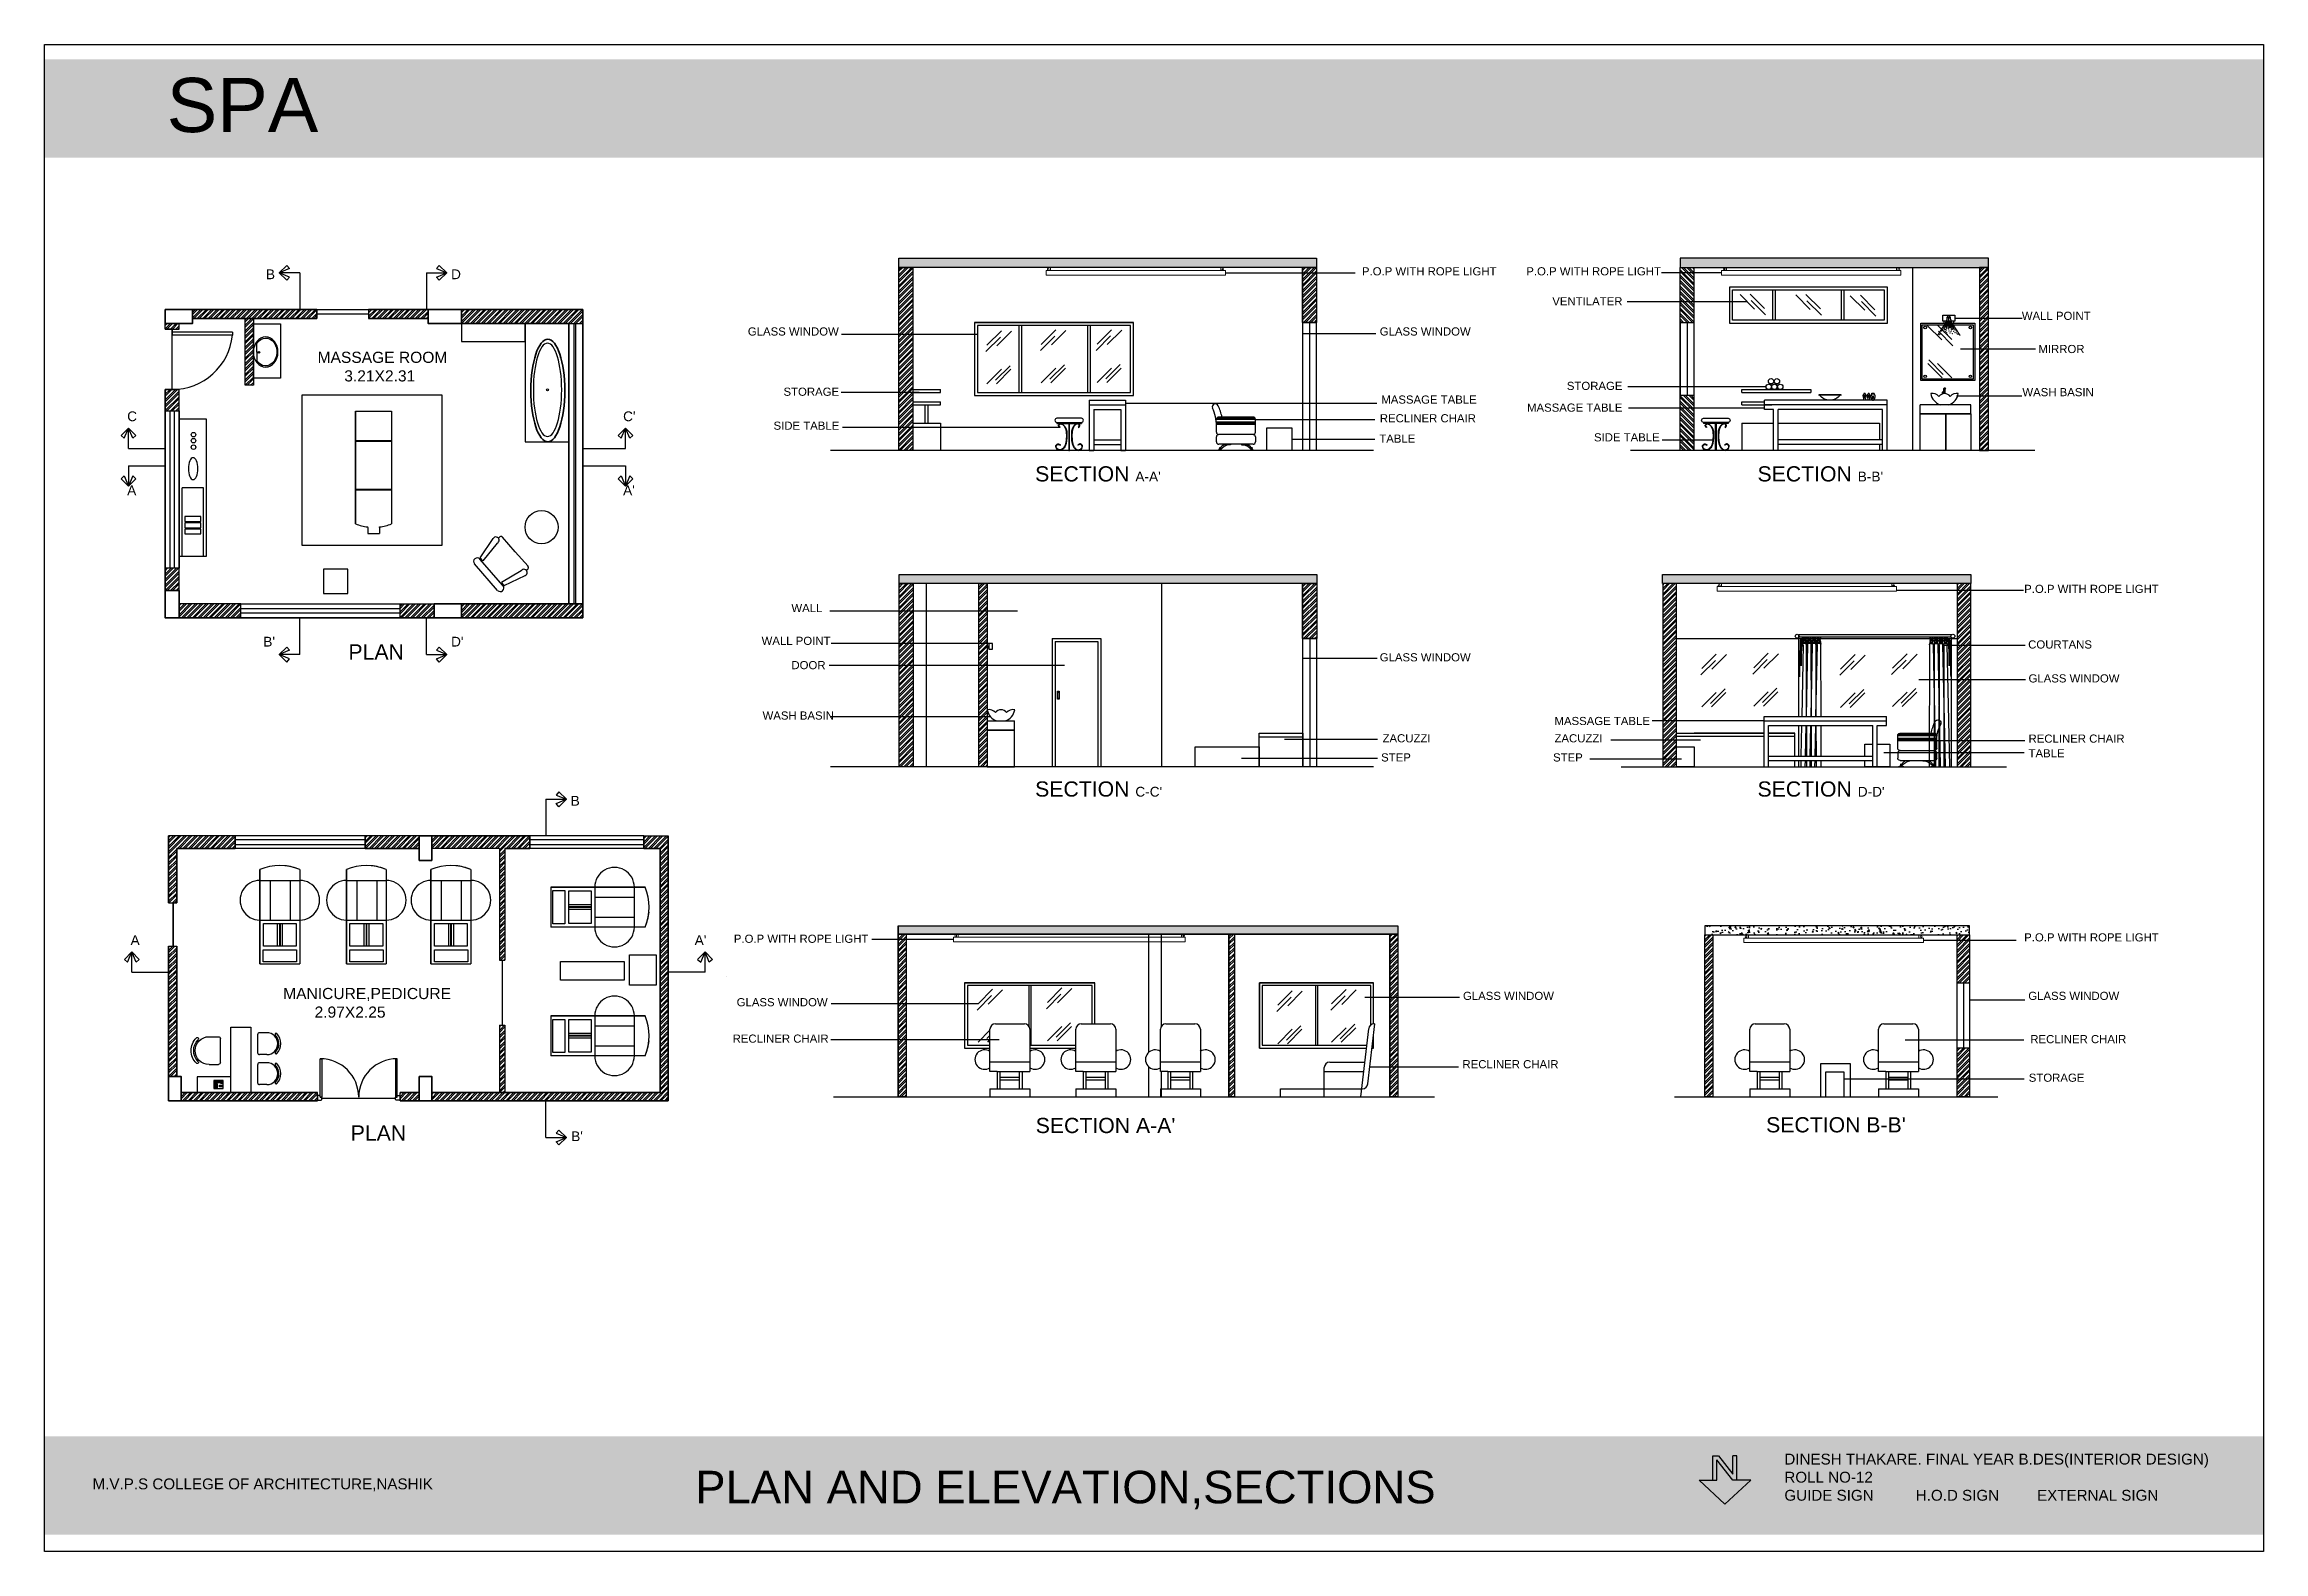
# Model space of a CAD drawing. Header units: millimetres. Extents: x 1521 to 3683, y 1649 to 3322.
# Drawn here: x 1804.94 to 1845.84, y 1649.44 to 1677.22 of the extents above; entities that cross this region are included whole.
import ezdxf

# ---------------------------------------------------------------- set-up
doc = ezdxf.new("R2010")
doc.units = ezdxf.units.MM
doc.header["$LTSCALE"] = 0.1
doc.linetypes.add('DASHED2', pattern=[0.375, 0.25, -0.125])
for name, color, linetype in [('2', 2, 'Continuous'), ('CURTAIN', 7, 'Continuous'), ('FURNITURE', 34, 'Continuous'), ('toilet furniture', 37, 'Continuous'), ('WALLS', 4, 'Continuous')]:
    doc.layers.add(name, color=color, linetype=linetype)
for name, color, linetype, lineweight in [('Ceiling', 5, 'Continuous', 13), ('COL', 1, 'Continuous', 50), ('Flooring', 8, 'Continuous', 9), ('plan wall', 7, 'Continuous', 25), ('WALL', 7, 'Continuous', 50), ('WIN', 8, 'Continuous', 25)]:
    doc.layers.add(name, color=color, linetype=linetype, lineweight=lineweight)
doc.styles.add('ATTR', font='romans.shx', dxfattribs={"width": 0.8, "height": 2.52})
doc.styles.add('WORKING', font='ARIALN.TTF')
pattern_1 = [(45, (-114.60795, 95.639555), (-0.0504652516, 0.0504652516), []), (45, (-114.60795, 95.67524), (-0.0504652516, 0.0504652516), [])]
pattern_2 = [(45, (-113.68451, 94.328376), (-0.0504652516, 0.0504652516), []), (45, (-113.68451, 94.36406), (-0.0504652516, 0.0504652516), [])]
pattern_3 = [(45, (406.05768, 53.923305), (-0.0502335308, 0.0502335308), []), (45, (406.05768, 53.958826), (-0.0502335308, 0.0502335308), [])]

# ---------------------------------------------------------------- blocks, each defined once
blk = doc.blocks.new('A$C3F6A36EA')
h = blk.add_hatch(color=10)
h.set_gradient(color1=(22, 110, 12), color2=(129, 189, 10), tint=0.46)
h.paths.add_polyline_path([(-44.213, 20.41), (-3.313, 20.41), (-3.313, 22.222), (-44.213, 22.222)])
h = blk.add_hatch(color=10)
h.set_gradient(color1=(22, 110, 12), color2=(129, 189, 10), tint=0.46)
h.paths.add_polyline_path([(-44.213, -3.153), (-3.313, -3.153), (-3.313, -4.965), (-44.213, -4.965)])
at = {"color": 0}
blk.add_lwpolyline([(-44.213, 22.5), (-3.313, 22.5), (-3.313, -5.276), (-44.213, -5.276)], close=True, dxfattribs=at)
at = {"width": 22.63115, "attachment_point": 1}
for s, insert, char_height in [('{\\f@Arial Unicode MS|b0|i0|c0|p34;\\C255;\\c16777215;SPA}', (-41.959, 21.883), 1), ('{\\f@Arial Unicode MS|b0|i0|c0|p34;\\C255;\\c16777215;DINESH THAKARE. FINAL YEAR B.DES(INTERIOR DESIGN)\\PROLL NO-12 \\PGUIDE SIGN          H.O.D SIGN         EXTERNAL SIGN}', (-12.145, -3.471), 0.2), ('{\\f@Arial Unicode MS|b0|i0|c0|p34;\\C255;\\c16777215;M.V.P.S COLLEGE OF ARCHITECTURE,NASHIK}', (-43.325, -3.928), 0.2)]:
    blk.add_mtext(s, dxfattribs=dict(at, insert=insert, char_height=char_height))
blk = doc.blocks.new('A$C5AF141BB')
at = {"layer": 'plan wall'}
for p, q in [((-2.675, -1.104), (-2.675, 0.813)), ((-2.675, 0.813), (-2.675, -1.104)), ((-2.675, 0.813), (-2.675, 0.496)), ((-2.675, 0.813), (-2.675, 0.396)), ((-2.675, 0.592), (-1.864, 0.592)), ((-2.465, 0.592), (-2.465, -0.213)), ((-2.06, 0.592), (-2.06, -0.213)), ((-1.864, 0.813), (-1.864, -1.104)), ((-2.675, 0.396), (-2.675, -0.604)), ((-2.675, -0.213), (-1.864, -0.213)), ((-2.32, -0.285), (-2.32, -0.742)), ((-2.275, -0.285), (-2.275, -0.742)), ((-2.27, -0.285), (-2.27, -0.742)), ((-2.265, -0.285), (-2.265, -0.742)), ((-2.22, -0.285), (-2.22, -0.742)), ((-2.675, -1.104), (-1.864, -1.104))]:
    blk.add_line(p, q, dxfattribs=at)
for points in [[(-2.603, -0.285), (-1.938, -0.285), (-1.938, -0.742), (-2.603, -0.742)], [(-2.605, -0.817), (-1.929, -0.817), (-1.929, -1.061), (-2.605, -1.061)]]:
    blk.add_lwpolyline(points, close=True, dxfattribs=at)
for centre, radius, start, end in [((-2.675, 0.19), 0.403, 89.9668, 270), ((-2.27, -0.131), 1.027, 66.7488, 113.2523), ((-2.27, -0.131), 1.027, 66.7477, 84.415), ((-1.864, 0.19), 0.403, 270, 90.0332)]:
    blk.add_arc(centre, radius, start, end, dxfattribs=at)
blk = doc.blocks.new('chair cor')
for p, q in [((-27.5, 22.5), (-27.5, 4)), ((23.5, 0), (-23.5, 0)), ((27.5, 22.5), (27.5, 4))]:
    blk.add_line(p, q)
for centre, radius, start, end in [((0, 22.5), 27.5, 0, 180), ((-23.4, 45.8), 2.5, 135, 315.221), ((0, 22.5), 35.5, 45.1027, 135.1027), ((0, 22.5), 30.5, 45.1196, 135.1196), ((23.3, 45.9), 2.5, 225, 45.1105), ((-23.5, 4), 4, 179.6528, 270), ((23.5, 4), 4, 270, 0.3472)]:
    blk.add_arc(centre, radius, start, end)
blk = doc.blocks.new('http...pointasearch.autodesk.com.GeneralSymbolsCatalog.idropxml.MULTI_LINE_TELEPHONE.xml.MULTI_LINE_TELEPHONE')
for p, q in [((-4.5, 0), (4.5, 0)), ((-4.5, -10), (-4.5, 0)), ((4.5, 0), (4.5, -10)), ((4.5, -10), (-4.5, -10)), ((-4, -0.5), (-4, -3)), ((-4, -3), (-3.25, -3)), ((-1.25, -0.5), (-3.75, -0.5)), ((-3.75, -0.5), (-3.75, -2.75)), ((-3.75, -2.75), (-3.25, -2.75)), ((-3.75, -9.5), (-3.75, -7.25)), ((-3.75, -7.25), (-3.25, -7.25)), ((-1.25, -9.5), (-3.75, -9.5)), ((-3.25, -1), (-1.75, -1)), ((-3.25, -1), (-3.25, -9)), ((-3.25, -9), (-1.75, -9)), ((-1.75, -9), (-1.75, -1)), ((-1.75, -2.75), (-1.25, -2.75)), ((-1.75, -3), (-1, -3)), ((-1.75, -7.25), (-1.25, -7.25)), ((-1.25, -2.75), (-1.25, -0.5)), ((-1.25, -7.25), (-1.25, -9.5)), ((-1, -3), (-1, -0.5)), ((-0.5, -1.5), (-0.5, -3.5)), ((4, -1.5), (-0.5, -1.5)), ((-0.5, -2.5), (4, -2.5)), ((-0.5, -3.5), (4, -3.5)), ((0.75, -6), (0.75, -9)), ((2.75, -6), (0.75, -6)), ((0.75, -9), (2.75, -9)), ((2.75, -9), (2.75, -6)), ((4, -3.5), (4, -1.5))]:
    blk.add_line(p, q)
at = {"style": 'ATTR', "width": 0.8, "flags": 9}
blk.add_attdef('ESTCODE', (0, 0), '', height=0.0000256, dxfattribs=at)
blk = doc.blocks.new('A$C40F52CE0')
for p, q in [((0.276, -0.222), (0.276, 0.558)), ((0.376, 0.658), (0.912, 0.658)), ((1.012, 0.558), (1.012, -0.222)), ((1.012, -0.049), (0.276, -0.049)), ((0.41, -0.222), (0.276, -0.222)), ((0.41, -0.222), (0.868, -0.222)), ((0.41, -0.222), (0.41, -0.322)), ((0.41, -0.3), (0.41, -0.537)), ((0.46, -0.222), (0.46, -0.537)), ((0.46, -0.322), (0.818, -0.322)), ((0.46, -0.372), (0.818, -0.372)), ((0.818, -0.222), (0.818, -0.537)), ((0.868, -0.222), (0.868, -0.322)), ((0.868, -0.222), (1.012, -0.222)), ((0.868, -0.3), (0.868, -0.537)), ((0.276, -0.537), (1.012, -0.537)), ((0.276, -0.537), (0.276, -0.687)), ((0.276, -0.687), (1.012, -0.687)), ((1.012, -0.537), (1.012, -0.687))]:
    blk.add_line(p, q)
for centre, radius, start, end in [((0.376, 0.558), 0.1, 90, 180), ((0.912, 0.558), 0.1, 0, 90), ((0.179, 0), 0.179, 57.0066, 302.9934), ((1.109, 0), 0.179, 237.0066, 122.9934)]:
    blk.add_arc(centre, radius, start, end)
blk = doc.blocks.new('A$C6B5F5797')
for p, q in [((-0.421, 0.572), (-0.295, 1.678)), ((-0.306, 1.678), (-0.295, 1.678)), ((-0.549, 0.333), (-0.405, 1.589)), ((-1.225, 0.333), (-1.225, 0.871)), ((-1.125, 0.971), (-0.476, 0.971)), ((-2.032, 0.483), (-0.52, 0.483)), ((-2.032, 0.333), (-2.032, 0.483)), ((-1.225, 0.797), (-0.496, 0.797)), ((-2.032, 0.333), (-0.549, 0.333))]:
    blk.add_line(p, q)
for centre, start, end in [((-0.306, 1.578), 90, 173.4876), ((-1.125, 0.871), 90, 180), ((-0.52, 0.583), 270, 353.4876)]:
    blk.add_arc(centre, 0.1, start, end)
blk = doc.blocks.new('d')
for p, q in [((0.05, 1), (0.05, 0)), ((0.05, 1), (0.1, 1)), ((0.1, 1), (0.1, 0)), ((0, 0), (0.1, 0))]:
    blk.add_line(p, q)
at = {"linetype": 'DASHED2', "ltscale": 500}
blk.add_arc((-0.005, 0), 1.005, 359.9965, 83.9779, dxfattribs=at)
blk = doc.blocks.new('A$C01EB0BB3')
for p, q in [((-0.097, 0.064), (-0.097, 0.064)), ((-0.047, 0.114), (0.447, 0.114)), ((-0.047, 0.014), (0.447, 0.014)), ((0.497, 0.064), (0.497, 0.064))]:
    blk.add_line(p, q)
at = {"linetype": 'Continuous'}
for p, q in [((0, 0), (-0.057, 0)), ((-0.057, -0.314), (0, 0)), ((-0.035, 0.014), (-0.037, 0.001)), ((-0.035, 0.014), (0.435, 0.014)), ((0.4, 0), (0.457, 0)), ((0.457, -0.314), (0.4, 0)), ((0.437, 0), (0.435, 0.014)), ((0.457, 0), (0.543, -0.314)), ((-0.057, 0), (-0.143, -0.314)), ((-0.096, -0.376), (-0.1, -0.4)), ((0.2, -0.429), (-0.071, -0.429)), ((0.2, -0.429), (0.471, -0.429)), ((0.5, -0.4), (0.496, -0.374))]:
    blk.add_line(p, q, dxfattribs=at)
for centre, start, end in [((-0.047, 0.064), 90, 180), ((-0.047, 0.064), 180, 270), ((0.447, 0.064), 0, 90), ((0.447, 0.064), 270, 0)]:
    blk.add_arc(centre, 0.05, start, end)
for centre, radius, start, end in [((-0.1, -0.329), 0.0452, 161.5651, 18.435), ((-0.071, -0.4), 0.0286, 180, 270), ((0.5, -0.329), 0.0452, 161.5651, 18.435), ((0.471, -0.4), 0.0286, 270, 0)]:
    blk.add_arc(centre, radius, start, end, dxfattribs=at)
blk = doc.blocks.new('A$C6D011404')
at = {"layer": 'toilet furniture'}
for q in [(118, 64), (434, 64)]:
    blk.add_line((281, 64), q, dxfattribs=at)
for radius in [16.7, 11.9]:
    blk.add_circle((281, 99), radius, dxfattribs=at)
at = {"layer": 'toilet furniture', "extrusion": (0, 0, -1)}
blk.add_ellipse((276, 225), major_axis=(276, -2), ratio=0.815709, start_param=3.141593, end_param=9.424778, dxfattribs=at)
at = {"layer": 'toilet furniture'}
blk.add_open_spline([(118, 64), (58, 102), (22, 162), (20, 223), (20, 225), (20, 227), (20, 268), (36, 309), (113, 396), (192, 429), (355, 430), (435, 397), (529, 293), (543, 225), (505, 126), (475, 90), (434, 64)], degree=3, knots=[5.365258, 5.365258, 5.365258, 5.365258, 6.257078, 6.257078, 6.283185, 6.283185, 6.283185, 6.901165, 6.901165, 7.841015, 7.841015, 8.780865, 8.780865, 9.720714, 9.720714, 10.328696, 10.328696, 10.328696, 10.328696], dxfattribs=at)
blk = doc.blocks.new('A$C18BE6784')
for p, q in [((0, 0.412), (0.592, 0.412)), ((0, 0.412), (0, -0.413)), ((0.592, 0.412), (0.592, -0.413)), ((0, 0.337), (0.592, 0.337)), ((0.075, 0.262), (0.517, 0.262)), ((0.075, 0.262), (0.075, -0.413)), ((0.517, 0.262), (0.517, -0.413)), ((0.075, -0.238), (0.517, -0.238)), ((0.075, -0.313), (0.517, -0.313)), ((0, -0.413), (0.075, -0.413)), ((0.517, -0.413), (0.592, -0.413))]:
    blk.add_line(p, q)
blk = doc.blocks.new('A$C5CC924A6')
at = {"layer": 'FURNITURE'}
for p, q in [((13, 15.3), (1, 15.3)), ((1, 13.3), (13, 13.3)), ((1, 13.3), (1, 12.8)), ((1, 12.8), (13, 12.8)), ((7.2, 12.8), (6.8, 12.8)), ((6.8, 12.8), (6.8, -0.6)), ((7.2, -0.6), (7.2, 12.8)), ((13, 13.3), (13, 12.8)), ((2.5, 10.9), (2.3, 10.7)), ((2.6, 2), (2.7, 2.2)), ((11.4, 2), (11.3, 2.2)), ((11.5, 10.9), (11.7, 10.7)), ((6.8, -0.6), (7.2, -0.6))]:
    blk.add_line(p, q, dxfattribs=at)
for centre, start, end in [((1, 14.3), 90, 270), ((13, 14.3), 270, 90)]:
    blk.add_arc(centre, 1, start, end, dxfattribs=at)
for points in [[(2.3, 10.7), (1.8, 11.9), (2.4, 12.6), (5, 11.1), (5.9, 6.7), (5, 1.6), (2.3, -0.5), (0.4, 1.4), (1.4, 2.7), (2.7, 2.2)], [(11.7, 10.7), (12.2, 11.9), (11.6, 12.6), (9, 11.1), (8.1, 6.7), (9, 1.6), (11.7, -0.5), (13.6, 1.4), (12.6, 2.7), (11.3, 2.2)]]:
    blk.add_spline(points, degree=3, dxfattribs=at)
for points in [[(2.5, 10.9), (2.4, 11), (2.3, 11.1), (2.1, 11.3), (2.1, 11.4), (2, 11.6), (2, 11.7), (2, 11.9), (2.1, 12), (2.2, 12.2), (2.3, 12.3), (2.5, 12.4), (2.7, 12.5), (3, 12.5), (3.1, 12.5), (3.4, 12.4), (3.6, 12.3), (4.1, 12), (4.4, 11.6), (4.9, 10.9), (5, 10.6), (5.3, 9.7), (5.4, 9.1), (5.6, 8.2), (5.6, 7.6), (5.7, 6.5), (5.6, 6), (5.6, 4.7), (5.5, 4.3), (5.3, 3.1), (5.2, 2.6), (4.9, 1.9), (4.8, 1.7), (4.5, 1.2), (4.3, 0.9), (3.9, 0.4), (3.6, 0.1), (3, -0.2), (2.7, -0.3), (2, -0.2), (1.7, -0.1), (1.1, 0.3), (0.9, 0.5), (0.7, 0.9), (0.6, 1.1), (0.6, 1.4), (0.7, 1.5), (0.7, 1.8), (0.8, 1.9), (1, 2.1), (1.1, 2.2), (1.3, 2.4), (1.3, 2.4), (1.5, 2.4), (1.6, 2.4), (1.8, 2.4), (1.9, 2.4), (2.2, 2.2), (2.4, 2.1), (2.6, 2)], [(11.5, 10.9), (11.6, 11), (11.7, 11.1), (11.9, 11.3), (11.9, 11.4), (12, 11.6), (12, 11.7), (12, 11.9), (11.9, 12), (11.8, 12.2), (11.7, 12.3), (11.5, 12.4), (11.3, 12.5), (11, 12.5), (10.9, 12.5), (10.6, 12.4), (10.4, 12.3), (9.9, 12), (9.6, 11.6), (9.1, 10.9), (9, 10.6), (8.7, 9.7), (8.6, 9.1), (8.4, 8.2), (8.4, 7.6), (8.3, 6.5), (8.4, 6), (8.4, 4.7), (8.5, 4.3), (8.7, 3.1), (8.8, 2.6), (9.1, 1.9), (9.2, 1.7), (9.5, 1.2), (9.7, 0.9), (10.1, 0.4), (10.4, 0.1), (11, -0.2), (11.3, -0.3), (12, -0.2), (12.3, -0.1), (12.9, 0.3), (13.1, 0.5), (13.3, 0.9), (13.4, 1.1), (13.4, 1.4), (13.3, 1.5), (13.3, 1.8), (13.2, 1.9), (13, 2.1), (12.9, 2.2), (12.7, 2.4), (12.7, 2.4), (12.5, 2.4), (12.4, 2.4), (12.2, 2.4), (12.1, 2.4), (11.8, 2.2), (11.6, 2.1), (11.4, 2)]]:
    blk.add_open_spline(points, degree=3, knots=[0, 0, 0, 0, 0.38578, 0.38578, 0.813953, 0.813953, 1.242126, 1.242126, 1.670299, 1.670299, 2.098473, 2.098473, 2.661834, 2.661834, 3.225195, 3.225195, 3.788557, 3.788557, 5.028784, 5.028784, 5.998115, 5.998115, 6.967446, 6.967446, 8.906108, 8.906108, 10.420398, 10.420398, 11.934688, 11.934688, 13.270864, 13.270864, 14.10851, 14.10851, 14.946155, 14.946155, 16.069099, 16.069099, 17.192043, 17.192043, 18.314987, 18.314987, 19.240462, 19.240462, 19.800606, 19.800606, 20.2376, 20.2376, 20.674594, 20.674594, 21.150434, 21.150434, 21.546758, 21.546758, 21.943082, 21.943082, 22.339406, 22.339406, 22.96672, 22.96672, 22.96672, 22.96672], dxfattribs=at)
blk = doc.blocks.new('A$C73AF54F7')
blk.add_line((2.7, 11.8), (2.7, 15.9))
at = {"layer": 'FURNITURE', "color": 3}
for p, q in [((27.7, 20), (2.7, 20)), ((27.7, 18.3), (2.7, 18.3)), ((27.7, 17.8), (2.7, 17.8)), ((27.7, 17.4), (2.7, 17.4)), ((27.7, 17.1), (2.7, 17.1)), ((27.7, 16.9), (2.7, 16.9)), ((27.7, 16.8), (2.7, 16.8)), ((27.6, 20.5), (2.8, 20.5)), ((27.4, 20.9), (3, 20.9)), ((27.1, 21.2), (3.3, 21.2)), ((26.7, 21.4), (3.7, 21.4))]:
    blk.add_line(p, q, dxfattribs=at)
at = {"layer": 'FURNITURE'}
for p, q in [((26.2, 21.5), (4.2, 21.5)), ((27.7, 11.8), (27.7, 20)), ((2.7, 5.5), (2.7, 8.8)), ((26.2, 10.3), (4.2, 10.3)), ((26.2, 4), (4.2, 4)), ((4.6, 1.3), (5.1, 1.3)), ((4.6, 0.5), (4.6, 1.3)), ((4.9, 0.5), (4.9, 1.3)), ((5.1, 0.5), (5.1, 1.3)), ((6.9, 4), (6.9, 3.7)), ((11.7, 3.7), (6.9, 3.7)), ((11.7, 4), (11.7, 3.7)), ((18.8, 4), (18.8, 3.7)), ((18.8, 3.7), (23.5, 3.7)), ((23.5, 4), (23.5, 3.7)), ((25.3, 0.5), (25.3, 1.3)), ((25.8, 1.3), (25.3, 1.3)), ((25.5, 0.5), (25.5, 1.3)), ((25.8, 0.5), (25.8, 1.3)), ((27.7, 8.8), (27.7, 5.5))]:
    blk.add_line(p, q, dxfattribs=at)
for centre, radius, start, end in [((2, 28), 2, 22.5403, 202.5403), ((-21.4, 16.4), 28.1, 10.3444, 26.0923), ((-21.5, 16.4), 24.2, 358.8031, 26.561), ((4.2, 20), 1.5, 90, 180), ((26.2, 20), 1.5, 360, 90), ((4.2, 11.8), 1.5, 180, 270), ((4.2, 8.8), 1.5, 90, 180), ((4.2, 5.5), 1.5, 180, 270), ((4.9, -3.8), 4.25, 61.9275, 118.0725), ((4.9, 1.5), 0.288, 319.0862, 220.9138), ((13.6, -7.5), 11.7, 105.3748, 136.6734), ((10, -1.2), 5.5, 115.2428, 153.0464), ((16.8, -7.5), 11.7, 43.3266, 74.6252), ((20.4, -1.2), 5.5, 26.9536, 64.7572), ((25.5, -3.8), 4.25, 61.9275, 118.0725), ((25.5, 1.5), 0.288, 319.0862, 220.9138), ((26.2, 11.8), 1.5, 270, 0), ((26.2, 8.8), 1.5, 0, 90), ((26.2, 5.5), 1.5, 270, 0), ((26.2, 5.5), 1.5, 270, 0)]:
    blk.add_arc(centre, radius, start, end, dxfattribs=at)
blk = doc.blocks.new('A$C0124305E')
for p, q in [((0, -0.825), (0, 0)), ((0, 0), (1.856, 0)), ((1.856, 0), (2.006, 0)), ((2.006, -0.15), (2.006, 0)), ((0, -0.075), (2.006, -0.075)), ((0.075, -0.825), (0.075, -0.15)), ((0.075, -0.15), (1.781, -0.15)), ((1.781, -0.825), (1.781, -0.15)), ((1.856, -0.825), (1.856, -0.15)), ((1.856, -0.15), (2.006, -0.15)), ((0.075, -0.65), (1.781, -0.65)), ((0.075, -0.725), (1.781, -0.725)), ((0, -0.825), (0.075, -0.825)), ((1.781, -0.825), (1.856, -0.825))]:
    blk.add_line(p, q)
blk = doc.blocks.new('A$C72AE6952')
at = {"layer": 'CURTAIN', "color": 9}
for p, q in [((-0.406, -0.191), (-0.41, -1.699)), ((-0.363, -0.19), (-0.332, -1.699)), ((-0.347, -0.191), (-0.35, -1.699)), ((-0.303, -0.19), (-0.273, -1.699)), ((-0.287, -0.191), (-0.291, -1.699)), ((-0.244, -0.19), (-0.213, -1.699)), ((-0.228, -0.191), (-0.231, -1.699)), ((-0.19, -0.194), (-0.16, -1.699))]:
    blk.add_line(p, q, dxfattribs=at)
at = {"layer": 'CURTAIN', "color": 14}
for p, q in [((-0.4, -0.141), (-0.408, -0.186)), ((-0.404, -0.099), (-0.4, -0.129)), ((-0.397, -0.135), (-0.401, -0.13)), ((-0.393, -0.13), (-0.397, -0.122)), ((-0.396, -0.099), (-0.395, -0.12)), ((-0.395, -0.168), (-0.391, -0.13)), ((-0.388, -0.129), (-0.392, -0.118)), ((-0.382, -0.128), (-0.386, -0.116)), ((-0.376, -0.131), (-0.379, -0.117)), ((-0.374, -0.168), (-0.378, -0.13)), ((-0.375, -0.099), (-0.376, -0.118)), ((-0.371, -0.136), (-0.373, -0.121)), ((-0.365, -0.099), (-0.369, -0.129)), ((-0.361, -0.186), (-0.369, -0.141)), ((-0.363, -0.144), (-0.362, -0.136)), ((-0.358, -0.145), (-0.358, -0.136)), ((-0.353, -0.145), (-0.354, -0.136)), ((-0.347, -0.144), (-0.35, -0.135)), ((-0.341, -0.141), (-0.349, -0.186)), ((-0.345, -0.099), (-0.341, -0.129)), ((-0.338, -0.135), (-0.341, -0.13)), ((-0.333, -0.13), (-0.338, -0.122)), ((-0.336, -0.099), (-0.335, -0.12)), ((-0.335, -0.168), (-0.331, -0.129)), ((-0.329, -0.129), (-0.333, -0.118)), ((-0.323, -0.128), (-0.327, -0.116)), ((-0.316, -0.131), (-0.32, -0.117)), ((-0.315, -0.168), (-0.318, -0.13)), ((-0.316, -0.099), (-0.317, -0.118)), ((-0.311, -0.136), (-0.314, -0.121)), ((-0.306, -0.099), (-0.31, -0.129)), ((-0.302, -0.186), (-0.31, -0.141)), ((-0.304, -0.144), (-0.303, -0.135)), ((-0.299, -0.145), (-0.298, -0.136)), ((-0.293, -0.145), (-0.295, -0.136)), ((-0.288, -0.144), (-0.29, -0.135)), ((-0.281, -0.141), (-0.289, -0.186)), ((-0.285, -0.099), (-0.281, -0.129)), ((-0.279, -0.135), (-0.282, -0.13)), ((-0.274, -0.13), (-0.278, -0.122)), ((-0.277, -0.099), (-0.276, -0.12)), ((-0.276, -0.168), (-0.272, -0.129)), ((-0.269, -0.129), (-0.273, -0.118)), ((-0.263, -0.128), (-0.267, -0.116)), ((-0.257, -0.131), (-0.26, -0.117)), ((-0.256, -0.168), (-0.259, -0.13)), ((-0.256, -0.099), (-0.258, -0.118)), ((-0.252, -0.136), (-0.254, -0.121)), ((-0.246, -0.099), (-0.25, -0.129)), ((-0.242, -0.186), (-0.25, -0.141)), ((-0.244, -0.144), (-0.243, -0.135)), ((-0.239, -0.145), (-0.239, -0.136)), ((-0.234, -0.145), (-0.235, -0.136)), ((-0.229, -0.144), (-0.231, -0.135)), ((-0.222, -0.141), (-0.23, -0.186)), ((-0.226, -0.099), (-0.222, -0.129)), ((-0.219, -0.135), (-0.222, -0.13)), ((-0.214, -0.13), (-0.219, -0.122)), ((-0.217, -0.099), (-0.217, -0.12)), ((-0.216, -0.168), (-0.213, -0.129)), ((-0.21, -0.129), (-0.214, -0.118)), ((-0.204, -0.128), (-0.208, -0.116)), ((-0.197, -0.131), (-0.201, -0.117)), ((-0.196, -0.168), (-0.199, -0.13)), ((-0.197, -0.099), (-0.198, -0.118)), ((-0.193, -0.136), (-0.195, -0.121)), ((-0.187, -0.099), (-0.191, -0.129)), ((-0.183, -0.186), (-0.191, -0.141))]:
    blk.add_line(p, q, dxfattribs=at)
for points in [[(-0.406, -0.191, -0.014672), (-0.407, -0.19, -0.182702), (-0.408, -0.186, -0.182702), (-0.407, -0.183, -0.102594), (-0.401, -0.179, -0.061806), (-0.394, -0.176, -0.048064), (-0.385, -0.175, -0.048064), (-0.375, -0.176, -0.061806), (-0.368, -0.179, -0.102594), (-0.363, -0.183, -0.182702), (-0.361, -0.186, -0.182702)], [(-0.361, -0.186, -0.182702), (-0.363, -0.19, -0.007088), (-0.363, -0.19, -0.017901)], [(-0.347, -0.191, -0.014672), (-0.347, -0.19, -0.182702), (-0.349, -0.186, -0.182702), (-0.347, -0.183, -0.102594), (-0.342, -0.179, -0.061806), (-0.335, -0.176, -0.048064), (-0.325, -0.175, -0.048064), (-0.316, -0.176, -0.061806), (-0.309, -0.179, -0.102594), (-0.303, -0.183, -0.182702), (-0.302, -0.186, -0.182702)], [(-0.302, -0.186, -0.182702), (-0.303, -0.19, -0.007088), (-0.303, -0.19, -0.017901)], [(-0.287, -0.191, -0.014672), (-0.288, -0.19, -0.182702), (-0.289, -0.186, -0.182702), (-0.288, -0.183, -0.102594), (-0.282, -0.179, -0.061806), (-0.275, -0.176, -0.048064), (-0.266, -0.175, -0.048064), (-0.256, -0.176, -0.061806), (-0.249, -0.179, -0.102594), (-0.244, -0.183, -0.182702), (-0.242, -0.186, -0.182702)], [(-0.242, -0.186, -0.182702), (-0.244, -0.19, -0.007088), (-0.244, -0.19, -0.017901)], [(-0.228, -0.191, -0.014672), (-0.228, -0.19, -0.182702), (-0.23, -0.186, -0.182702), (-0.228, -0.183, -0.102594), (-0.223, -0.179, -0.061806), (-0.216, -0.176, -0.048064), (-0.206, -0.175, -0.048064), (-0.197, -0.176, -0.061806), (-0.19, -0.179, -0.102594), (-0.184, -0.183, -0.182702), (-0.183, -0.186, -0.182702)], [(-0.19, -0.123, -0.313767), (-0.175, -0.118, -0.697728), (-0.176, -0.126, -0.250902)], [(-0.176, -0.126, -0.238187), (-0.19, -0.125, -0.348323)], [(-0.19, -0.13, -0.340134), (-0.174, -0.145, -0.721515), (-0.189, -0.15, -0.721515)], [(-0.175, -0.13, -0.204897), (-0.19, -0.13, -0.408425)], [(-0.19, -0.134, -0.316204), (-0.178, -0.145, -0.697728), (-0.186, -0.148, -0.250902)], [(-0.183, -0.186, -0.182702), (-0.184, -0.19, -0.102594), (-0.19, -0.194, -0.004874), (-0.19, -0.194, -0.004874)], [(-0.189, -0.117, -0.230336), (-0.174, -0.114, -0.703268), (-0.175, -0.13, -0.291481)], [(-0.178, -0.148, -0.136939), (-0.183, -0.141, -0.348323)], [(-0.18, -0.134, -0.707028), (-0.169, -0.139, 0.036005), (-0.165, -0.259, -0.010385), (-0.162, -0.455, -0.015676)], [(-0.178, -0.137, -0.733183), (-0.172, -0.139, 0.036022), (-0.168, -0.26, -0.010352), (-0.166, -0.455, -0.015557)], [(-0.173, -0.132, -0.545841), (-0.152, -0.14, 0.020164), (-0.147, -0.354, -0.014201), (-0.142, -0.591, -0.014201)], [(-0.17, -0.135, -0.468972), (-0.156, -0.139, 0.020219), (-0.151, -0.355, -0.008283), (-0.144, -0.591, -0.008283)]]:
    blk.add_lwpolyline(points, format="xyb", dxfattribs=at)
for centre, radius, start, end in [((-0.385, -0.205), 0.0388, 57.0747, 122.9253), ((-0.384, -0.135), 0.0173, 159.1728, 200.8272), ((-0.385, -0.132), 0.016, 12.3871, 167.6129), ((-0.385, -0.144), 0.016, 12.3871, 167.6129), ((-0.387, -0.135), 0.0186, 340.6869, 19.3131), ((-0.356, -0.102), 0.0426, 252.7643, 290.6326), ((-0.356, -0.102), 0.0339, 249.3717, 294.7244), ((-0.356, -0.172), 0.0251, 253.5001, 291.2094), ((-0.356, -0.163), 0.0251, 256.9238, 286.4271), ((-0.325, -0.205), 0.0388, 57.0747, 122.9253), ((-0.325, -0.135), 0.0173, 159.1728, 200.8272), ((-0.325, -0.132), 0.016, 12.3871, 167.6129), ((-0.325, -0.144), 0.016, 12.3871, 167.6129), ((-0.327, -0.135), 0.0186, 340.6869, 19.3131), ((-0.297, -0.102), 0.0339, 249.3717, 294.7244), ((-0.297, -0.102), 0.0426, 252.7643, 290.6326), ((-0.296, -0.172), 0.0251, 253.5001, 291.2094), ((-0.296, -0.163), 0.0251, 256.9238, 286.4271), ((-0.266, -0.205), 0.0388, 57.0747, 122.9253), ((-0.265, -0.135), 0.0173, 159.1728, 200.8272), ((-0.266, -0.132), 0.016, 12.3871, 167.6129), ((-0.266, -0.144), 0.016, 12.3871, 167.6129), ((-0.268, -0.135), 0.0186, 340.6869, 19.3131), ((-0.237, -0.102), 0.0426, 252.7643, 290.6326), ((-0.237, -0.102), 0.0339, 249.3717, 294.7244), ((-0.237, -0.172), 0.0251, 253.5001, 291.2094), ((-0.237, -0.163), 0.0251, 256.9238, 286.4271), ((-0.206, -0.205), 0.0388, 57.0747, 122.9253), ((-0.206, -0.135), 0.0173, 159.1728, 200.8272), ((-0.206, -0.132), 0.016, 12.3871, 167.6129), ((-0.206, -0.144), 0.016, 12.3871, 167.6129), ((-0.201, -0.135), 0.0186, 340.6869, 19.3131)]:
    blk.add_arc(centre, radius, start, end, dxfattribs=at)
blk = doc.blocks.new('A$C155A223B')
at = {"layer": 'FURNITURE', "color": 6}
for p, q in [((0.3, 0), (1.9, 0)), ((0.7, 5), (1.5, 5)), ((0.7, 5), (0.7, 4.5)), ((0.7, 4.5), (1.5, 4.5)), ((1.5, 5), (1.5, 4.5))]:
    blk.add_line(p, q, dxfattribs=at)
at = {"layer": 'FURNITURE', "color": 3}
blk.add_circle((1.1, 2.9), 0.583, dxfattribs=at)
at = {"layer": 'FURNITURE', "color": 6}
for points in [[(0.7, 4.5), (0.1, 3.9), (0.2, 2.3), (0.5, 1.4), (0.3, 0)], [(1.5, 4.5), (2.1, 3.9), (2, 2.3), (1.7, 1.4), (1.9, 0)]]:
    blk.add_spline(points, degree=3, dxfattribs=at)
blk = doc.blocks.new('A$C1F152110')
at = {"layer": 'FURNITURE', "color": 6}
for p, q in [((0.5, 4.6), (0.5, 5.2)), ((2.1, 5.2), (0.5, 5.2)), ((2.1, 4.6), (0.5, 4.6)), ((0.9, 0.1), (0.9, 0)), ((1.7, 0.1), (0.9, 0.1)), ((1.7, 0.1), (1.7, 0)), ((2.1, 4.6), (2.1, 5.2)), ((1.7, 0), (0.9, 0))]:
    blk.add_line(p, q, dxfattribs=at)
at = {"layer": 'FURNITURE', "color": 3}
for p, q in [((1.7, 0.1), (1.7, 0)), ((2.1, 5.2), (2.1, 5.2)), ((2.1, 4.6), (2.1, 5.2))]:
    blk.add_line(p, q, dxfattribs=at)
blk.add_lwpolyline([(0.9, 2.9), (1.7, 2.9), (1.7, 1.5), (0.9, 1.5)], close=True, dxfattribs=at)
at = {"layer": 'FURNITURE', "color": 6}
for start_param, end_param in [(3.779608, 6.004149), (6.562221, 8.786762)]:
    blk.add_ellipse((1.3, 2.6), major_axis=(0, -2.55), ratio=0.508197, start_param=start_param, end_param=end_param, dxfattribs=at)
at = {"layer": 'FURNITURE', "color": 3}
blk.add_ellipse((1.4, 2.6), major_axis=(0, -2.55), ratio=0.508197, start_param=6.562221, end_param=8.786762, dxfattribs=at)
blk = doc.blocks.new('A$C6F4D63F3')
at = {"layer": 'FURNITURE', "color": 8}
for p, q in [((0.08, 3.02), (7.74, 3.02)), ((0.08, 2.87), (7.74, 2.87))]:
    blk.add_line(p, q, dxfattribs=at)
for centre, radius, start, end in [((0.08, 2.94), 0.075, 90, 270), ((3.99, 5.77), 4.67, 218.3695, 321.6305), ((7.74, 2.94), 0.075, 270, 90)]:
    blk.add_arc(centre, radius, start, end, dxfattribs=at)
blk = doc.blocks.new('BLITB12F')
for p, q in [((-1.5, 3), (-1.5, 3.5)), ((-1.5, 3.5), (1.5, 3.5)), ((1.5, 3), (-1.5, 3)), ((-0.5, 4.9091), (-0.5, 5.5)), ((0, 0), (0, 3)), ((0.5, 5.5), (0.5, 4.9091)), ((1.5, 3.5), (1.5, 3))]:
    blk.add_line(p, q)
blk.add_lwpolyline([(-6, -0.5), (-6, 5.5), (6, 5.5), (6, -0.5)], close=True)
for centre, radius, start, end in [((-5.1117, 2.5372), 3.6412, 315.8287, 7.301433), ((0, 3.5), 1.5, 0, 180), ((5.1117, 2.5372), 3.6412, 172.6986, 224.1713), ((-1.25, 1.25), 1.7678, 225, 315), ((1.25, 1.25), 1.7678, 225, 315)]:
    blk.add_arc(centre, radius, start, end)
at = {"style": 'ATTR', "width": 0.8, "flags": 9}
blk.add_attdef('ESTCODE', (0, 0), '', height=0.7, dxfattribs=at)
blk = doc.blocks.new('A$C41BB26E9')
at = {"layer": 'Flooring'}
for p, q in [((-0.339, -0.11), (-0.506, -0.377)), ((-0.339, -0.112), (-0.395, -0.257)), ((-0.26, -0.112), (-0.203, -0.257)), ((-0.259, -0.11), (-0.092, -0.377))]:
    blk.add_line(p, q, dxfattribs=at)
for p in [(-0.468, -0.357), (-0.451, -0.343), (-0.441, -0.31), (-0.437, -0.284), (-0.414, -0.324), (-0.413, -0.275), (-0.412, -0.248), (-0.409, -0.223), (-0.395, -0.257), (-0.389, -0.3), (-0.388, -0.21), (-0.386, -0.225), (-0.382, -0.179), (-0.382, -0.198), (-0.377, -0.245), (-0.373, -0.21), (-0.372, -0.168), (-0.37, -0.263), (-0.367, -0.16), (-0.367, -0.213), (-0.366, -0.157), (-0.366, -0.342), (-0.364, -0.174), (-0.364, -0.179), (-0.361, -0.173), (-0.36, -0.188), (-0.359, -0.147), (-0.357, -0.158), (-0.356, -0.24), (-0.355, -0.144), (-0.354, -0.168), (-0.354, -0.203), (-0.352, -0.16), (-0.35, -0.139), (-0.35, -0.181), (-0.349, -0.132), (-0.349, -0.257), (-0.348, -0.125), (-0.348, -0.165), (-0.346, -0.123), (-0.346, -0.198), (-0.344, -0.126), (-0.344, -0.137), (-0.344, -0.153), (-0.343, -0.117), (-0.343, -0.122), (-0.343, -0.131), (-0.343, -0.144), (-0.343, -0.221), (-0.343, -0.275), (-0.342, -0.116), (-0.342, -0.121), (-0.342, -0.152), (-0.342, -0.163), (-0.341, -0.121), (-0.341, -0.132), (-0.34, -0.119), (-0.34, -0.187), (-0.339, -0.112), (-0.339, -0.113), (-0.339, -0.116), (-0.338, -0.112), (-0.338, -0.117), (-0.337, -0.117), (-0.337, -0.129), (-0.337, -0.307), (-0.336, -0.135), (-0.335, -0.124), (-0.335, -0.174), (-0.334, -0.111), (-0.334, -0.115), (-0.333, -0.126), (-0.333, -0.179), (-0.332, -0.112), (-0.332, -0.114), (-0.332, -0.157), (-0.331, -0.21), (-0.33, -0.118), (-0.33, -0.138), (-0.33, -0.201), (-0.33, -0.233), (-0.329, -0.111), (-0.329, -0.112), (-0.329, -0.115), (-0.329, -0.117), (-0.329, -0.125), (-0.329, -0.135), (-0.329, -0.143), (-0.329, -0.144), (-0.329, -0.173), (-0.328, -0.113), (-0.328, -0.116), (-0.328, -0.117), (-0.328, -0.118), (-0.328, -0.12), (-0.328, -0.143), (-0.328, -0.147), (-0.327, -0.111), (-0.327, -0.116), (-0.327, -0.12), (-0.327, -0.137), (-0.325, -0.112), (-0.325, -0.117), (-0.325, -0.126), (-0.325, -0.155), (-0.325, -0.156), (-0.325, -0.188), (-0.324, -0.122), (-0.324, -0.132), (-0.323, -0.111), (-0.323, -0.114), (-0.323, -0.185), (-0.323, -0.188), (-0.321, -0.114), (-0.32, -0.112), (-0.32, -0.113), (-0.32, -0.115), (-0.32, -0.118), (-0.32, -0.122), (-0.32, -0.214), (-0.32, -0.33), (-0.319, -0.122), (-0.319, -0.164), (-0.318, -0.112), (-0.317, -0.151), (-0.317, -0.184), (-0.317, -0.19), (-0.316, -0.111), (-0.316, -0.116), (-0.316, -0.117), (-0.316, -0.121), (-0.315, -0.111), (-0.315, -0.114), (-0.315, -0.122), (-0.315, -0.127), (-0.315, -0.145), (-0.315, -0.164), (-0.314, -0.112), (-0.314, -0.12), (-0.314, -0.172), (-0.313, -0.111), (-0.313, -0.132), (-0.312, -0.113), (-0.311, -0.113), (-0.311, -0.137), (-0.311, -0.158), (-0.31, -0.112), (-0.31, -0.116), (-0.31, -0.117), (-0.31, -0.137), (-0.31, -0.146), (-0.31, -0.161), (-0.31, -0.177), (-0.309, -0.122), (-0.309, -0.188), (-0.308, -0.112), (-0.308, -0.116), (-0.308, -0.116), (-0.308, -0.134), (-0.307, -0.113), (-0.307, -0.13), (-0.307, -0.23), (-0.306, -0.111), (-0.306, -0.115), (-0.306, -0.119), (-0.306, -0.136), (-0.306, -0.145), (-0.305, -0.113), (-0.304, -0.112), (-0.304, -0.116), (-0.304, -0.121), (-0.304, -0.205), (-0.303, -0.117), (-0.303, -0.118), (-0.303, -0.126), (-0.302, -0.125), (-0.302, -0.156), (-0.302, -0.186), (-0.301, -0.112), (-0.301, -0.114), (-0.301, -0.117), (-0.3, -0.116), (-0.3, -0.121), (-0.3, -0.131), (-0.3, -0.295), (-0.299, -0.112), (-0.299, -0.12), (-0.298, -0.139), (-0.298, -0.145), (-0.298, -0.146), (-0.297, -0.115), (-0.297, -0.151), (-0.297, -0.205), (-0.296, -0.112), (-0.296, -0.114), (-0.296, -0.116), (-0.296, -0.116), (-0.296, -0.133), (-0.296, -0.136), (-0.296, -0.156), (-0.296, -0.163), (-0.296, -0.171), (-0.295, -0.113), (-0.295, -0.125), (-0.295, -0.127), (-0.295, -0.176), (-0.294, -0.115), (-0.294, -0.153), (-0.294, -0.187), (-0.294, -0.254), (-0.292, -0.116), (-0.291, -0.111), (-0.291, -0.114), (-0.291, -0.117), (-0.291, -0.123), (-0.291, -0.129), (-0.291, -0.142), (-0.291, -0.231), (-0.29, -0.112), (-0.29, -0.12), (-0.29, -0.131), (-0.29, -0.149), (-0.289, -0.125), (-0.288, -0.116), (-0.288, -0.132), (-0.288, -0.155), (-0.288, -0.249), (-0.287, -0.111), (-0.287, -0.113), (-0.287, -0.117), (-0.286, -0.112), (-0.285, -0.113), (-0.285, -0.194), (-0.285, -0.201), (-0.284, -0.197), (-0.283, -0.111), (-0.283, -0.114), (-0.283, -0.12), (-0.283, -0.121), (-0.283, -0.125), (-0.283, -0.147), (-0.282, -0.111), (-0.282, -0.116), (-0.282, -0.121), (-0.282, -0.156), (-0.281, -0.132), (-0.28, -0.113), (-0.28, -0.114), (-0.28, -0.123), (-0.279, -0.116), (-0.279, -0.153), (-0.278, -0.127), (-0.278, -0.129), (-0.278, -0.132), (-0.278, -0.145), (-0.278, -0.172), (-0.278, -0.182), (-0.277, -0.111), (-0.277, -0.113), (-0.277, -0.135), (-0.277, -0.144), (-0.276, -0.116), (-0.276, -0.152), (-0.275, -0.112), (-0.275, -0.129), (-0.274, -0.111), (-0.274, -0.114), (-0.273, -0.12), (-0.272, -0.112), (-0.272, -0.113), (-0.272, -0.118), (-0.272, -0.122), (-0.272, -0.131), (-0.272, -0.167), (-0.271, -0.125), (-0.271, -0.134), (-0.271, -0.158), (-0.27, -0.355), (-0.269, -0.111), (-0.269, -0.115), (-0.269, -0.118), (-0.269, -0.121), (-0.269, -0.126), (-0.268, -0.111), (-0.268, -0.111), (-0.268, -0.138), (-0.268, -0.222), (-0.267, -0.112), (-0.267, -0.125), (-0.267, -0.129), (-0.267, -0.151), (-0.266, -0.113), (-0.266, -0.116), (-0.265, -0.137), (-0.265, -0.186), (-0.264, -0.123), (-0.263, -0.112), (-0.263, -0.147), (-0.263, -0.322), (-0.262, -0.117), (-0.262, -0.135), (-0.262, -0.199), (-0.262, -0.213), (-0.261, -0.114), (-0.261, -0.131), (-0.261, -0.137), (-0.261, -0.145), (-0.261, -0.149), (-0.261, -0.163), (-0.261, -0.245), (-0.26, -0.11), (-0.26, -0.116), (-0.26, -0.122), (-0.26, -0.13), (-0.259, -0.132), (-0.259, -0.149), (-0.259, -0.184), (-0.258, -0.167), (-0.256, -0.133), (-0.255, -0.123), (-0.254, -0.145), (-0.254, -0.273), (-0.253, -0.153), (-0.252, -0.125), (-0.252, -0.144), (-0.252, -0.159), (-0.252, -0.17), (-0.252, -0.183), (-0.251, -0.145), (-0.251, -0.233), (-0.25, -0.166), (-0.248, -0.131), (-0.247, -0.184), (-0.245, -0.142), (-0.244, -0.136), (-0.244, -0.201), (-0.244, -0.299), (-0.243, -0.156), (-0.243, -0.171), (-0.243, -0.328), (-0.241, -0.217), (-0.239, -0.201), (-0.236, -0.147), (-0.236, -0.163), (-0.235, -0.179), (-0.235, -0.264), (-0.234, -0.156), (-0.233, -0.162), (-0.232, -0.172), (-0.231, -0.19), (-0.224, -0.215), (-0.222, -0.169), (-0.221, -0.265), (-0.22, -0.176), (-0.22, -0.188), (-0.22, -0.24), (-0.219, -0.219), (-0.217, -0.18), (-0.217, -0.319), (-0.215, -0.217), (-0.213, -0.19), (-0.211, -0.255), (-0.209, -0.292), (-0.201, -0.218), (-0.186, -0.283), (-0.185, -0.232), (-0.181, -0.261), (-0.169, -0.296), (-0.146, -0.341), (-0.128, -0.358)]:
    blk.add_point(p, dxfattribs=at)
at = {"layer": 'FURNITURE'}
for p, q in [((-0.39, -0.15), (-0.39, -0.112)), ((-0.215, -0.15), (-0.215, -0.112))]:
    blk.add_line(p, q, dxfattribs=at)
at = {"layer": 'FURNITURE', "xscale": -0.0184598464825285, "yscale": 0.0184598464825285, "zscale": 0.0184598464824468}
blk.add_blockref('BLITB12F', (-0.299, -0.103), dxfattribs=at)
blk = doc.blocks.new('N')
at = {"layer": '2', "color": 0}
for p, q in [((1629.328, 1645.586), (1628.851, 1645.141)), ((1629.328, 1645.586), (1629.803, 1645.141)), ((1628.851, 1645.141), (1629.105, 1645.141)), ((1629.105, 1645.141), (1629.105, 1644.695)), ((1629.105, 1645.141), (1629.18, 1645.141)), ((1629.18, 1645.141), (1629.477, 1644.769)), ((1629.447, 1644.695), (1629.18, 1645.029)), ((1629.18, 1645.029), (1629.18, 1644.695)), ((1629.477, 1645.141), (1629.477, 1644.769)), ((1629.551, 1645.141), (1629.477, 1645.141)), ((1629.803, 1645.141), (1629.551, 1645.141)), ((1629.551, 1645.141), (1629.551, 1644.695)), ((1629.105, 1644.695), (1629.18, 1644.695)), ((1629.551, 1644.695), (1629.447, 1644.695))]:
    blk.add_line(p, q, dxfattribs=at)

msp = doc.modelspace()

# ---------------------------------------------------------------- hatches: boundary and pattern name
h = msp.add_hatch()
h.set_pattern_fill('AR-CONC', color=256, scale=0.0013, style=0)
h.set_pattern_definition([(50, (-113.71888, 93.9504), (0.23684007, -0.020720811), [0.024765, -0.272415]), (355, (-113.71888, 93.9504), (-0.045815674, 0.248373636), [0.019812, -0.217932]), (100.451, (-113.69914, 93.94867), (0.191025252, 0.227651694), [0.021047, -0.231517]), (46.1842, (-113.71888, 94.01643), (0.352402753, -0.054655026), [0.0371475, -0.4086225]), (96.6356, (-113.6895, 94.01188), (0.308625505, 0.321653223), [0.0315705, -0.3472755]), (351.184, (-113.71888, 94.01643), (0.30862599, 0.321652653), [0.029718, -0.326898]), (21, (-113.68586, 93.99992), (0.197099344, -0.132945174), [0.024765, -0.272415]), (326, (-113.68586, 93.99992), (0.080342637, 0.239444356), [0.019812, -0.217932]), (71.4514, (-113.66943, 93.98884), (0.277441438, 0.106499715), [0.021047, -0.231517]), (37.5, (-113.71888, 93.95039), (0.0040151842, 0.1099215505), [0, -0.2152904, 0, -0.221234, 0, -0.2187575]), (7.5, (-113.71888, 93.95039), (0.086865561, 0.130234747), [0, -0.1261364, 0, -0.2103374, 0, -0.0833755]), (327.5, (-113.79251, 93.95039), (0.1762677737, -0.0074473672), [0, -0.08255, 0, -0.257556, 0, -0.341757]), (317.5, (-113.82553, 93.9504), (0.192567936, 0.033054438), [0, -0.107315, 0, -0.1710436, 0, -0.242697])])
h.paths.add_polyline_path([(1820.6862, 1673.2758), (1820.6862, 1673.1071), (1828.3833, 1673.1071), (1828.3833, 1673.2758)])
h = msp.add_hatch()
h.set_pattern_fill('AR-CONC', color=256, scale=0.0013, style=0)
h.set_pattern_definition([(130, (3786.10294, 69.6165), (-0.23684007, -0.020720811), [0.024765, -0.272415]), (185, (3786.10294, 69.6165), (0.045815674, 0.248373636), [0.019812, -0.217932]), (79.549, (3786.0832, 69.61478), (-0.191025252, 0.227651694), [0.021047, -0.231517]), (133.8158, (3786.10294, 69.68255), (-0.352402753, -0.054655026), [0.0371475, -0.4086225]), (83.3644, (3786.07357, 69.678), (-0.308625505, 0.321653223), [0.0315705, -0.3472755]), (188.816, (3786.10294, 69.68255), (-0.30862599, 0.321652653), [0.029718, -0.326898]), (159, (3786.06992, 69.66604), (-0.197099344, -0.132945174), [0.024765, -0.272415]), (214, (3786.06992, 69.66604), (-0.080342637, 0.239444356), [0.019812, -0.217932]), (108.5486, (3786.0535, 69.65496), (-0.277441438, 0.106499715), [0.021047, -0.231517]), (142.5, (3786.10294, 69.61651), (-0.0040151842, 0.1099215505), [0, -0.2152904, 0, -0.221234, 0, -0.2187575]), (172.5, (3786.10294, 69.61651), (-0.086865561, 0.130234747), [0, -0.1261364, 0, -0.2103374, 0, -0.0833755]), (212.5, (3786.17658, 69.61651), (-0.1762677737, -0.0074473672), [0, -0.08255, 0, -0.257556, 0, -0.341757]), (222.5, (3786.2096, 69.6165), (-0.192567936, 0.033054438), [0, -0.107315, 0, -0.1710436, 0, -0.242697])])
h.paths.add_polyline_path([(1840.769, 1673.2758), (1835.0857, 1673.2758), (1835.0857, 1673.1071), (1840.769, 1673.1071)])
h = msp.add_hatch()
h.set_pattern_fill('STEEL', color=256, scale=0.022478, style=0)
h.set_pattern_definition([(45, (-113.67591, 93.95039), (-0.0504652516, 0.0504652516), []), (45, (-113.67591, 93.98608), (-0.0504652516, 0.0504652516), [])])
h.paths.add_polyline_path([(1820.6862, 1673.1071), (1820.945, 1673.1071), (1820.945, 1669.7321), (1820.6862, 1669.7321)])
h = msp.add_hatch()
h.set_pattern_fill('STEEL', color=256, scale=0.022478, style=0)
h.set_pattern_definition([(45, (-113.71888, 93.95039), (-0.0504652516, 0.0504652516), []), (45, (-113.71888, 93.98608), (-0.0504652516, 0.0504652516), [])])
h.paths.add_polyline_path([(1828.1245, 1673.1071), (1828.3833, 1673.1071), (1828.3833, 1672.0946), (1828.1245, 1672.0946)])
h = msp.add_hatch()
h.set_pattern_fill('STEEL', color=256, scale=0.022478, style=0)
h.set_pattern_definition([(135, (3786.10294, 69.61651), (0.0504652516, 0.0504652516), []), (135, (3786.10294, 69.65219), (0.0504652516, 0.0504652516), [])])
h.paths.add_polyline_path([(1835.3374, 1670.7446), (1835.0892, 1670.7446), (1835.0892, 1672.0946), (1835.3374, 1672.0946), (1835.3374, 1673.1071), (1835.0857, 1673.1071), (1835.0857, 1669.7321), (1835.3374, 1669.7321)])
h = msp.add_hatch()
h.set_pattern_fill('STEEL', color=256, scale=0.022375, angle=-90, style=0)
h.set_pattern_definition([(225, (3786.10294, 69.61651), (-0.0502335308, 0.0502335308), []), (225, (3786.06742, 69.61651), (-0.0502335308, 0.0502335308), [])])
h.paths.add_polyline_path([(1840.769, 1673.1071), (1840.6012, 1673.1071), (1840.6012, 1669.7321), (1840.769, 1669.7321)])
h = msp.add_hatch()
h.set_pattern_fill('STEEL', color=256, scale=0.022375, style=0)
h.set_pattern_definition(pattern_3)
h.paths.add_polyline_path([(1814.8619, 1672.3311), (1812.6244, 1672.3311), (1812.6244, 1672.0738), (1814.6046, 1672.0738), (1814.8619, 1672.0738)])
h.paths.add_polyline_path([(1812.0091, 1672.3311), (1810.9127, 1672.3311), (1810.9127, 1672.1633), (1812.0091, 1672.1633)])
h.paths.add_polyline_path([(1809.9621, 1672.3311), (1807.6683, 1672.3311), (1807.6683, 1672.1633), (1809.9621, 1672.1633)])
h.paths.add_polyline_path([(1808.7895, 1672.1633), (1808.6368, 1672.1633), (1808.6368, 1670.9348), (1808.7895, 1670.9348)])
h.paths.add_polyline_path([(1807.4222, 1672.0738), (1807.1649, 1672.0738), (1807.1649, 1671.9703), (1807.4222, 1671.9703)])
h.paths.add_polyline_path([(1807.4222, 1667.5625), (1807.1661, 1667.5625), (1807.1661, 1670.4624), (1807.4222, 1670.4624), (1807.4222, 1670.8576), (1807.165, 1670.8576), (1807.1649, 1667.1513), (1807.4222, 1667.1513)])
h = msp.add_hatch()
h.set_pattern_fill('AR-CONC', color=256, scale=0.0013, style=0)
h.set_pattern_definition([(50, (-113.71556, 88.12409), (0.23684007, -0.020720811), [0.024765, -0.272415]), (355, (-113.71556, 88.12409), (-0.045815674, 0.248373636), [0.019812, -0.217932]), (100.451, (-113.69582, 88.12236), (0.191025252, 0.227651694), [0.021047, -0.231517]), (46.1842, (-113.71556, 88.19013), (0.352402753, -0.054655026), [0.0371475, -0.4086225]), (96.6356, (-113.6862, 88.18557), (0.308625505, 0.321653223), [0.0315705, -0.3472755]), (351.184, (-113.71556, 88.19013), (0.30862599, 0.321652653), [0.029718, -0.326898]), (21, (-113.68254, 88.17362), (0.197099344, -0.132945174), [0.024765, -0.272415]), (326, (-113.68254, 88.17362), (0.080342637, 0.239444356), [0.019812, -0.217932]), (71.4514, (-113.66612, 88.16254), (0.277441438, 0.106499715), [0.021047, -0.231517]), (37.5, (-113.71556, 88.12409), (0.0040151842, 0.1099215505), [0, -0.2152904, 0, -0.221234, 0, -0.2187575]), (7.5, (-113.71556, 88.12409), (0.086865561, 0.130234747), [0, -0.1261364, 0, -0.2103374, 0, -0.0833755]), (327.5, (-113.789195, 88.12409), (0.1762677737, -0.0074473672), [0, -0.08255, 0, -0.257556, 0, -0.341757]), (317.5, (-113.82221, 88.12409), (0.192567936, 0.033054438), [0, -0.107315, 0, -0.1710436, 0, -0.242697])])
h.paths.add_polyline_path([(1820.6895, 1667.4495), (1820.6895, 1667.2808), (1828.3866, 1667.2808), (1828.3866, 1667.4495)])
h = msp.add_hatch()
h.set_pattern_fill('STEEL', color=256, scale=0.022478, style=0)
h.set_pattern_definition([(45, (-113.672594, 88.12409), (-0.0504652516, 0.0504652516), []), (45, (-113.672594, 88.15977), (-0.0504652516, 0.0504652516), [])])
h.paths.add_polyline_path([(1820.6895, 1667.2808), (1820.9483, 1667.2808), (1820.9483, 1663.9058), (1820.6895, 1663.9058)])
h = msp.add_hatch()
h.set_pattern_fill('STEEL', color=256, scale=0.022478, style=0)
h.set_pattern_definition([(45, (-101.15416, 63.205476), (-0.0504652516, 0.0504652516), []), (45, (-101.15416, 63.24116), (-0.0504652516, 0.0504652516), [])])
h.paths.add_polyline_path([(1822.1607, 1667.2808), (1822.3142, 1667.2808), (1822.3142, 1663.9058), (1822.1607, 1663.9058)])
h = msp.add_hatch()
h.set_pattern_fill('STEEL', color=256, scale=0.022478, style=0)
h.set_pattern_definition([(45, (-113.71556, 88.12409), (-0.0504652516, 0.0504652516), []), (45, (-113.71556, 88.15977), (-0.0504652516, 0.0504652516), [])])
h.paths.add_polyline_path([(1828.1278, 1667.2808), (1828.3866, 1667.2808), (1828.3866, 1666.2683), (1828.1278, 1666.2683)])
h = msp.add_hatch()
h.set_pattern_fill('AR-CONC', color=256, scale=0.0013, style=0)
h.set_pattern_definition([(50, (-110.57599, 63.7902), (0.23684007, -0.020720811), [0.024765, -0.272415]), (355, (-110.576, 63.7902), (-0.045815674, 0.248373636), [0.019812, -0.217932]), (100.451, (-110.55625, 63.78847), (0.191025252, 0.227651694), [0.021047, -0.231517]), (46.1842, (-110.576, 63.85624), (0.352402753, -0.054655026), [0.0371475, -0.4086225]), (96.6356, (-110.54662, 63.8517), (0.308625505, 0.321653223), [0.0315705, -0.3472755]), (351.184, (-110.576, 63.85624), (0.30862599, 0.321652653), [0.029718, -0.326898]), (21, (-110.54297, 63.83973), (0.197099344, -0.132945174), [0.024765, -0.272415]), (326, (-110.54297, 63.83973), (0.080342637, 0.239444356), [0.019812, -0.217932]), (71.4514, (-110.52654, 63.82865), (0.277441438, 0.106499715), [0.021047, -0.231517]), (37.5, (-110.57599, 63.7902), (0.0040151842, 0.1099215505), [0, -0.2152904, 0, -0.221234, 0, -0.2187575]), (7.5, (-110.57599, 63.7902), (0.086865561, 0.130234747), [0, -0.1261364, 0, -0.2103374, 0, -0.0833755]), (327.5, (-110.64962, 63.7902), (0.1762677737, -0.0074473672), [0, -0.08255, 0, -0.257556, 0, -0.341757]), (317.5, (-110.68264, 63.7902), (0.192567936, 0.033054438), [0, -0.107315, 0, -0.1710436, 0, -0.242697])])
h.paths.add_polyline_path([(1834.758, 1667.4495), (1840.4412, 1667.4495), (1840.4412, 1667.2808), (1834.758, 1667.2808)])
h = msp.add_hatch()
h.set_pattern_fill('STEEL', color=256, scale=0.022478, style=0)
h.set_pattern_definition([(45, (-116.00195, 63.7902), (-0.0504652516, 0.0504652516), []), (45, (-116.00195, 63.825885), (-0.0504652516, 0.0504652516), [])])
h.paths.add_polyline_path([(1835.0153, 1667.2808), (1834.7636, 1667.2808), (1834.7636, 1663.9058), (1835.0153, 1663.9058)])
h = msp.add_hatch()
h.set_pattern_fill('STEEL', color=256, scale=0.022478, style=0)
h.set_pattern_definition([(45, (-110.57599, 63.7902), (-0.0504652516, 0.0504652516), []), (45, (-110.57599, 63.825885), (-0.0504652516, 0.0504652516), [])])
h.paths.add_polyline_path([(1840.4412, 1667.2808), (1840.1895, 1667.2808), (1840.1895, 1663.9058), (1840.4412, 1663.9058)])
h = msp.add_hatch()
h.set_pattern_fill('STEEL', color=256, scale=0.022375, style=0)
h.set_pattern_definition(pattern_3)
h.paths.add_polyline_path([(1814.8619, 1666.9051), (1812.6244, 1666.9051), (1812.6244, 1666.6478), (1814.8619, 1666.6478)])
h.paths.add_polyline_path([(1811.4876, 1666.9051), (1811.4876, 1666.6478), (1812.121, 1666.6478), (1812.121, 1666.9051)])
h.paths.add_polyline_path([(1808.5605, 1666.6478), (1808.5605, 1666.9051), (1807.4222, 1666.9051), (1807.4222, 1666.6478)])
h = msp.add_hatch()
h.set_pattern_fill('STEEL', color=256, scale=0.022478, style=0)
h.set_pattern_definition(pattern_1)
h.paths.add_polyline_path([(1808.4524, 1662.6291), (1807.2274, 1662.6291), (1807.2274, 1661.3982), (1807.3774, 1661.3982), (1807.3774, 1662.3991), (1808.4524, 1662.3991)])
h.paths.add_polyline_path([(1807.3774, 1660.5991), (1807.2274, 1660.5991), (1807.2274, 1660.2491), (1807.2274, 1658.1991), (1807.3774, 1658.1991)])
h = msp.add_hatch()
h.set_pattern_fill('STEEL', color=256, scale=0.022478, style=0)
h.set_pattern_definition(pattern_1)
h.paths.add_polyline_path([(1811.8474, 1662.6291), (1810.8524, 1662.6291), (1810.8524, 1662.3991), (1811.8474, 1662.3991)])
h.paths.add_polyline_path([(1813.884, 1662.6291), (1812.0774, 1662.6291), (1812.0774, 1662.3991), (1813.3236, 1662.3991), (1813.3236, 1660.3411), (1813.4236, 1660.3411), (1813.4236, 1662.3991), (1813.884, 1662.3991)])
h = msp.add_hatch()
h.set_pattern_fill('STEEL', color=256, scale=0.022478, style=0)
h.set_pattern_definition(pattern_1)
h.paths.add_polyline_path([(1816.4374, 1662.6291), (1815.9874, 1662.6291), (1815.9874, 1662.3991), (1816.2874, 1662.3991), (1816.2874, 1657.8991), (1812.0774, 1657.8991), (1812.0774, 1657.7491), (1816.4374, 1657.7491), (1816.4374, 1659.0991)])
h = msp.add_hatch()
h.set_pattern_fill('AR-CONC', color=256, scale=0.0013, style=0)
h.set_pattern_definition([(50, (-113.6845, 94.32838), (0.23684007, -0.020720811), [0.024765, -0.272415]), (355, (-113.6845, 94.32838), (-0.045815674, 0.248373636), [0.019812, -0.217932]), (100.451, (-113.66477, 94.32665), (0.191025252, 0.227651694), [0.021047, -0.231517]), (46.1842, (-113.6845, 94.39442), (0.352402753, -0.054655026), [0.0371475, -0.4086225]), (96.6356, (-113.65514, 94.38986), (0.308625505, 0.321653223), [0.0315705, -0.3472755]), (351.184, (-113.6845, 94.3944), (0.30862599, 0.321652653), [0.029718, -0.326898]), (21, (-113.65149, 94.3779), (0.197099344, -0.132945174), [0.024765, -0.272415]), (326, (-113.65149, 94.3779), (0.080342637, 0.239444356), [0.019812, -0.217932]), (71.4514, (-113.63506, 94.36683), (0.277441438, 0.106499715), [0.021047, -0.231517]), (37.5, (-113.68451, 94.32838), (0.0040151842, 0.1099215505), [0, -0.2152904, 0, -0.221234, 0, -0.2187575]), (7.5, (-113.68451, 94.32838), (0.086865561, 0.130234747), [0, -0.1261364, 0, -0.2103374, 0, -0.0833755]), (327.5, (-113.75814, 94.32838), (0.1762677737, -0.0074473672), [0, -0.08255, 0, -0.257556, 0, -0.341757]), (317.5, (-113.79116, 94.32838), (0.192567936, 0.033054438), [0, -0.107315, 0, -0.1710436, 0, -0.242697])])
h.paths.add_polyline_path([(1820.6735, 1660.9719), (1829.8835, 1660.9719), (1829.8835, 1660.8219), (1820.6735, 1660.8219)])
h = msp.add_hatch()
h.set_pattern_fill('AR-CONC', color=256, scale=0.0013, style=0)
h.set_pattern_definition([(50, (-112.02622, 94.32838), (0.23684007, -0.020720811), [0.024765, -0.272415]), (355, (-112.02622, 94.32838), (-0.045815674, 0.248373636), [0.019812, -0.217932]), (100.451, (-112.00649, 94.32665), (0.191025252, 0.227651694), [0.021047, -0.231517]), (46.1842, (-112.02622, 94.39442), (0.352402753, -0.054655026), [0.0371475, -0.4086225]), (96.6356, (-111.99685, 94.38986), (0.308625505, 0.321653223), [0.0315705, -0.3472755]), (351.184, (-112.02622, 94.3944), (0.30862599, 0.321652653), [0.029718, -0.326898]), (21, (-111.9932, 94.3779), (0.197099344, -0.132945174), [0.024765, -0.272415]), (326, (-111.9932, 94.3779), (0.080342637, 0.239444356), [0.019812, -0.217932]), (71.4514, (-111.97678, 94.36683), (0.277441438, 0.106499715), [0.021047, -0.231517]), (37.5, (-112.02622, 94.32838), (0.0040151842, 0.1099215505), [0, -0.2152904, 0, -0.221234, 0, -0.2187575]), (7.5, (-112.02622, 94.32838), (0.086865561, 0.130234747), [0, -0.1261364, 0, -0.2103374, 0, -0.0833755]), (327.5, (-112.09986, 94.32838), (0.1762677737, -0.0074473672), [0, -0.08255, 0, -0.257556, 0, -0.341757]), (317.5, (-112.13288, 94.32838), (0.192567936, 0.033054438), [0, -0.107315, 0, -0.1710436, 0, -0.242697])])
h.paths.add_polyline_path([(1835.5395, 1660.805), (1840.4195, 1660.805), (1840.4195, 1660.9719), (1835.5395, 1660.9719)])
h = msp.add_hatch()
h.set_pattern_fill('STEEL', color=256, scale=0.022478, style=0)
h.set_pattern_definition(pattern_2)
h.paths.add_polyline_path([(1820.6735, 1660.8219), (1820.8235, 1660.8219), (1820.8235, 1657.8219), (1820.6735, 1657.8219)])
h.paths.add_polyline_path([(1826.7697, 1660.8219), (1826.8697, 1660.8219), (1826.8697, 1657.8219), (1826.7697, 1657.8219)])
h = msp.add_hatch()
h.set_pattern_fill('STEEL', color=256, scale=0.022478, style=0)
h.set_pattern_definition(pattern_2)
h.paths.add_polyline_path([(1829.7335, 1660.8219), (1829.8835, 1660.8219), (1829.8835, 1657.8219), (1829.7335, 1657.8219)])
h = msp.add_hatch()
h.set_pattern_fill('STEEL', color=256, scale=0.022478, style=0)
h.set_pattern_definition([(45, (-112.02622, 94.328376), (-0.0504652516, 0.0504652516), []), (45, (-112.02622, 94.36406), (-0.0504652516, 0.0504652516), [])])
h.paths.add_polyline_path([(1835.6895, 1657.8219), (1835.5395, 1657.8219), (1835.5395, 1660.805), (1835.6895, 1660.805)])
h.paths.add_polyline_path([(1840.1895, 1659.9219), (1840.4195, 1659.9219), (1840.4195, 1660.805), (1840.1895, 1660.805)])
h.paths.add_polyline_path([(1840.4195, 1658.7179), (1840.1895, 1658.7179), (1840.1895, 1657.8219), (1840.4195, 1657.8219)])
h = msp.add_hatch()
h.set_pattern_fill('STEEL', color=256, scale=0.022478, style=0)
h.set_pattern_definition(pattern_1)
h.paths.add_polyline_path([(1813.4236, 1659.1411), (1813.3236, 1659.1411), (1813.3236, 1657.8991), (1813.4236, 1657.8991)])
h.paths.add_polyline_path([(1811.8474, 1657.8991), (1811.4926, 1657.8991), (1811.4926, 1657.7491), (1811.8474, 1657.7491)])
h = msp.add_hatch()
h.set_pattern_fill('STEEL', color=256, scale=0.022478, style=0)
h.set_pattern_definition(pattern_1)
h.paths.add_polyline_path([(1809.9691, 1657.8991), (1807.4574, 1657.8991), (1807.4574, 1657.7491), (1809.9691, 1657.7491)])

# ---------------------------------------------------------------- linework, layer by layer
for p, q in [((1828.3833, 1673.2758), (1828.3833, 1672.0946)), ((1828.1245, 1673.1071), (1828.1245, 1672.0946)), ((1807.1649, 1671.9703), (1807.1649, 1672.0738)), ((1807.4222, 1671.9703), (1807.4222, 1672.0738)), ((1810.9127, 1672.2472), (1809.9621, 1672.2472)), ((1810.9127, 1672.3311), (1810.9127, 1672.1633)), ((1814.6046, 1672.0738), (1814.8619, 1672.0738)), ((1814.6969, 1672.0738), (1814.6969, 1666.9051)), ((1814.7235, 1672.0738), (1814.7235, 1666.9051)), ((1822.0819, 1672.0946), (1825.0117, 1672.0946)), ((1822.0819, 1672.0946), (1822.0819, 1670.7446)), ((1822.8964, 1672.0383), (1822.8964, 1670.8008)), ((1822.9447, 1672.0383), (1822.9447, 1670.8008)), ((1824.1653, 1672.0383), (1824.1653, 1670.8008)), ((1824.2103, 1672.0383), (1824.2103, 1670.8008)), ((1825.0117, 1670.7446), (1825.0117, 1672.0946)), ((1828.1245, 1672.0946), (1828.3833, 1672.0946)), ((1807.1649, 1671.9703), (1807.4222, 1671.9703)), ((1807.4222, 1667.1513), (1807.4222, 1670.8576)), ((1820.945, 1670.8571), (1821.4512, 1670.8571)), ((1820.945, 1670.8008), (1821.4512, 1670.8008)), ((1821.4512, 1670.8008), (1821.4512, 1670.8571)), ((1836.2224, 1670.8571), (1837.4921, 1670.8571)), ((1836.2224, 1670.8008), (1836.2224, 1670.8571)), ((1836.2224, 1670.8008), (1837.4921, 1670.8008)), ((1837.4921, 1670.8571), (1837.4921, 1670.8008)), ((1840.5144, 1671.0203), (1839.5192, 1671.0203)), ((1820.945, 1670.6321), (1821.4512, 1670.6321)), ((1820.945, 1670.5758), (1821.4512, 1670.5758)), ((1821.17, 1670.2383), (1821.17, 1670.5758)), ((1821.2262, 1670.2383), (1821.2262, 1670.5758)), ((1821.4512, 1670.5758), (1821.4512, 1670.6321)), ((1836.2224, 1670.6321), (1836.6392, 1670.6321)), ((1836.2224, 1670.5758), (1836.2224, 1670.6321)), ((1836.2224, 1670.5758), (1836.7728, 1670.5758)), ((1836.6392, 1670.4915), (1836.6392, 1670.6602)), ((1836.9416, 1670.6602), (1836.6392, 1670.6602)), ((1838.8962, 1670.5758), (1836.6392, 1670.5758)), ((1836.808, 1670.4915), (1836.6392, 1670.4915)), ((1836.808, 1669.7321), (1836.808, 1670.4915)), ((1836.8924, 1669.7321), (1836.8924, 1670.4915)), ((1838.8119, 1670.4915), (1836.8924, 1670.4915)), ((1838.9003, 1670.6602), (1836.9416, 1670.6602)), ((1838.8119, 1669.7321), (1838.8119, 1670.4915)), ((1838.9003, 1669.7321), (1838.9003, 1670.6602)), ((1840.44, 1670.5758), (1839.5064, 1670.5758)), ((1839.5064, 1670.4071), (1839.5064, 1670.5758)), ((1840.44, 1670.4071), (1839.5064, 1670.4071)), ((1840.44, 1670.4071), (1840.44, 1670.5758)), ((1807.9257, 1670.3098), (1807.4222, 1670.3098)), ((1807.9257, 1667.7845), (1807.9257, 1670.3098)), ((1820.945, 1670.2383), (1821.4512, 1670.2383)), ((1821.4512, 1670.2383), (1821.4512, 1669.7321)), ((1836.2224, 1670.2383), (1836.808, 1670.2383)), ((1836.2224, 1670.2383), (1836.2224, 1669.7321)), ((1836.8924, 1670.2383), (1838.7618, 1670.2383)), ((1838.7618, 1670.2383), (1838.7618, 1669.929)), ((1829.4316, 1669.7321), (1819.4257, 1669.7321)), ((1841.6221, 1669.7321), (1834.1703, 1669.7321)), ((1838.8119, 1669.929), (1836.8924, 1669.929)), ((1838.8119, 1669.8446), (1836.8924, 1669.8446)), ((1838.7618, 1669.8446), (1838.7618, 1669.7321)), ((1807.4781, 1667.7845), (1807.4781, 1669.0472)), ((1807.8697, 1669.0472), (1807.4781, 1669.0472)), ((1807.8697, 1667.7845), (1807.8697, 1669.0472)), ((1807.4222, 1667.7845), (1807.9257, 1667.7845)), ((1828.1278, 1667.2808), (1828.1278, 1666.2683)), ((1828.3866, 1667.4495), (1828.3866, 1666.2683)), ((1808.5605, 1666.9063), (1807.4222, 1666.9063)), ((1811.4876, 1666.9063), (1812.121, 1666.9063)), ((1837.2698, 1664.8339), (1837.2698, 1666.3349)), ((1823.5128, 1666.2683), (1824.4109, 1666.2683)), ((1823.5128, 1666.2683), (1823.5128, 1663.9058)), ((1823.5691, 1666.212), (1824.3547, 1666.212)), ((1823.5691, 1666.212), (1823.5691, 1663.9058)), ((1824.3547, 1666.212), (1824.3547, 1663.9058)), ((1824.4109, 1666.2683), (1824.4109, 1663.9058)), ((1828.1278, 1666.2683), (1828.3866, 1666.2683)), ((1835.0153, 1666.2683), (1840.1895, 1666.2683)), ((1822.3142, 1664.7495), (1822.815, 1664.7495)), ((1822.815, 1664.5808), (1822.815, 1664.7495)), ((1837.2698, 1664.1027), (1837.2698, 1664.6652)), ((1822.3142, 1664.5808), (1822.815, 1664.5808)), ((1827.3246, 1664.4569), (1828.1293, 1664.4569)), ((1835.0153, 1664.5245), (1836.6307, 1664.5245)), ((1835.0153, 1664.4683), (1836.6307, 1664.4683)), ((1836.7151, 1664.5245), (1837.199, 1664.5245)), ((1836.7151, 1664.4683), (1837.199, 1664.4683)), ((1829.4349, 1663.9058), (1819.429, 1663.9058)), ((1833.9964, 1663.9058), (1841.0978, 1663.9058)), ((1837.2698, 1663.9058), (1837.2698, 1664.0183)), ((1808.4524, 1662.6291), (1807.2274, 1662.6291)), ((1811.8474, 1662.6291), (1810.8524, 1662.6291)), ((1815.9874, 1662.6291), (1816.4374, 1662.6291)), ((1813.3236, 1662.3991), (1812.0774, 1662.3991)), ((1813.3236, 1662.3991), (1813.3236, 1660.3411)), ((1813.4236, 1662.3991), (1813.4236, 1660.3411)), ((1807.2274, 1661.3982), (1807.3774, 1661.3982)), ((1820.6735, 1660.9719), (1829.8835, 1660.9719)), ((1820.6735, 1660.9719), (1820.6735, 1657.8219)), ((1829.8835, 1660.9719), (1829.8835, 1657.8219)), ((1807.2274, 1660.5991), (1807.3774, 1660.5991)), ((1820.6735, 1660.8219), (1829.8835, 1660.8219)), ((1820.8235, 1660.8219), (1820.8235, 1657.8219)), ((1826.7697, 1660.8219), (1826.7697, 1657.8219)), ((1826.8697, 1660.8219), (1826.8697, 1657.8219)), ((1829.7335, 1660.8219), (1829.7335, 1657.8219)), ((1813.3236, 1660.3411), (1813.4236, 1660.3411)), ((1813.3736, 1660.3411), (1813.3736, 1659.1411)), ((1821.8985, 1659.9219), (1824.2985, 1659.9219)), ((1821.8985, 1659.9219), (1821.8985, 1658.7219)), ((1823.0819, 1659.8719), (1823.0819, 1659.1242)), ((1823.1176, 1659.8719), (1823.1176, 1658.7719)), ((1824.2985, 1659.1668), (1824.2985, 1659.9219)), ((1827.3302, 1659.9219), (1829.4335, 1659.9219)), ((1827.3302, 1658.7219), (1827.3302, 1659.9219)), ((1828.3652, 1659.8719), (1828.3652, 1658.7719)), ((1828.4009, 1659.8719), (1828.4009, 1658.7719)), ((1829.4335, 1659.1661), (1829.4335, 1659.9219)), ((1840.3045, 1659.9219), (1840.3045, 1658.7179)), ((1813.3236, 1659.1411), (1813.3236, 1657.8991)), ((1813.3236, 1659.1411), (1813.4236, 1659.1411)), ((1813.4236, 1659.1411), (1813.4236, 1657.8991)), ((1829.4335, 1658.7219), (1829.4335, 1658.9658)), ((1821.8985, 1658.7219), (1822.3646, 1658.7219)), ((1823.1, 1658.7219), (1823.9479, 1658.7219)), ((1827.3302, 1658.7219), (1829.305, 1658.7219)), ((1829.4057, 1658.7219), (1829.4335, 1658.7219)), ((1809.9691, 1657.7491), (1809.9691, 1657.8991)), ((1810.0235, 1657.8173), (1810.0235, 1657.8445)), ((1810.0235, 1657.8173), (1810.0507, 1657.8173)), ((1810.0507, 1657.7978), (1811.411, 1657.7978)), ((1811.4382, 1657.8173), (1811.411, 1657.8173)), ((1811.4382, 1657.8173), (1811.4382, 1657.8445)), ((1811.4926, 1657.7491), (1811.4926, 1657.8991)), ((1819.4819, 1657.8219), (1830.5558, 1657.8219)), ((1834.9807, 1657.8219), (1840.9383, 1657.8219))]:
    msp.add_line(p, q)
at = {"color": 0}
for p, q in [((1809.268, 1673.0074), (1809.4055, 1673.1437)), ((1809.4558, 1673.0864), (1809.268, 1673.0074)), ((1809.6433, 1673.0074), (1809.268, 1673.0074)), ((1809.268, 1673.0074), (1809.4055, 1672.8711)), ((1809.4558, 1672.9285), (1809.268, 1673.0074)), ((1809.4055, 1673.1437), (1809.4055, 1673.1437)), ((1809.4055, 1673.1437), (1809.4558, 1673.0864)), ((1809.4055, 1672.8711), (1809.4558, 1672.9285)), ((1809.4055, 1672.8711), (1809.4055, 1672.8711)), ((1809.6433, 1673.0074), (1809.6433, 1672.3311)), ((1811.9777, 1673.0074), (1811.9777, 1672.3311)), ((1811.9777, 1673.0074), (1812.353, 1673.0074)), ((1812.2155, 1673.1437), (1812.1652, 1673.0864)), ((1812.1652, 1673.0864), (1812.353, 1673.0074)), ((1812.1652, 1672.9285), (1812.353, 1673.0074)), ((1812.2155, 1672.8711), (1812.1652, 1672.9285)), ((1812.353, 1673.0074), (1812.2155, 1673.1437)), ((1812.2155, 1673.1437), (1812.2155, 1673.1437)), ((1812.353, 1673.0074), (1812.2155, 1672.8711)), ((1812.2155, 1672.8711), (1812.2155, 1672.8711)), ((1839.9732, 1670.4071), (1839.9732, 1669.7321)), ((1839.9845, 1670.4071), (1839.9845, 1669.7321)), ((1806.4886, 1670.1471), (1806.3523, 1670.0096)), ((1806.3523, 1670.0096), (1806.4096, 1669.9593)), ((1806.4096, 1669.9593), (1806.4886, 1670.1471)), ((1806.4886, 1669.7718), (1806.4886, 1670.1471)), ((1806.4886, 1670.1471), (1806.6249, 1670.0096)), ((1806.5675, 1669.9593), (1806.4886, 1670.1471)), ((1806.6249, 1670.0096), (1806.5675, 1669.9593)), ((1806.6249, 1670.0096), (1806.6249, 1670.0096)), ((1815.6494, 1670.1471), (1815.5131, 1670.0096)), ((1815.5131, 1670.0096), (1815.5131, 1670.0096)), ((1815.5131, 1670.0096), (1815.5705, 1669.9593)), ((1815.5705, 1669.9593), (1815.6494, 1670.1471)), ((1815.6494, 1670.1471), (1815.7857, 1670.0096)), ((1815.7284, 1669.9593), (1815.6494, 1670.1471)), ((1815.6494, 1669.7718), (1815.6494, 1670.1471)), ((1815.7857, 1670.0096), (1815.7284, 1669.9593)), ((1815.7857, 1670.0096), (1815.7857, 1670.0096)), ((1806.4886, 1669.7718), (1807.1649, 1669.7718)), ((1814.8619, 1669.7718), (1815.6494, 1669.7718)), ((1806.3523, 1669.2131), (1806.4096, 1669.2635)), ((1806.4886, 1669.0757), (1806.3523, 1669.2131)), ((1806.4096, 1669.2635), (1806.4886, 1669.0757)), ((1806.4886, 1669.4509), (1807.1649, 1669.4509)), ((1806.4886, 1669.4509), (1806.4886, 1669.0757)), ((1806.5675, 1669.2635), (1806.4886, 1669.0757)), ((1806.4886, 1669.0757), (1806.6249, 1669.2131)), ((1806.6249, 1669.2131), (1806.5675, 1669.2635)), ((1806.6249, 1669.2131), (1806.6249, 1669.2131)), ((1814.8619, 1669.4509), (1815.6494, 1669.4509)), ((1815.5131, 1669.2131), (1815.5705, 1669.2635)), ((1815.6494, 1669.0757), (1815.5131, 1669.2131)), ((1815.5131, 1669.2131), (1815.5131, 1669.2131)), ((1815.5705, 1669.2635), (1815.6494, 1669.0757)), ((1815.6494, 1669.4509), (1815.6494, 1669.0757)), ((1815.7284, 1669.2635), (1815.6494, 1669.0757)), ((1815.6494, 1669.0757), (1815.7857, 1669.2131)), ((1815.7857, 1669.2131), (1815.7284, 1669.2635)), ((1815.7857, 1669.2131), (1815.7857, 1669.2131)), ((1809.6433, 1665.9715), (1809.6433, 1666.6478)), ((1811.9777, 1665.9715), (1811.9777, 1666.6478)), ((1809.268, 1665.9715), (1809.4055, 1666.1078)), ((1809.4558, 1666.0505), (1809.268, 1665.9715)), ((1809.6433, 1665.9715), (1809.268, 1665.9715)), ((1809.268, 1665.9715), (1809.4055, 1665.8352)), ((1809.4558, 1665.8926), (1809.268, 1665.9715)), ((1809.4055, 1666.1078), (1809.4055, 1666.1078)), ((1809.4055, 1666.1078), (1809.4558, 1666.0505)), ((1809.4055, 1665.8352), (1809.4558, 1665.8926)), ((1811.9777, 1665.9715), (1812.353, 1665.9715)), ((1812.2155, 1666.1078), (1812.1652, 1666.0505)), ((1812.1652, 1666.0505), (1812.353, 1665.9715)), ((1812.1652, 1665.8926), (1812.353, 1665.9715)), ((1812.2155, 1665.8352), (1812.1652, 1665.8926)), ((1812.353, 1665.9715), (1812.2155, 1666.1078)), ((1812.2155, 1666.1078), (1812.2155, 1666.1078)), ((1812.353, 1665.9715), (1812.2155, 1665.8352)), ((1809.4055, 1665.8352), (1809.4055, 1665.8352)), ((1812.2155, 1665.8352), (1812.2155, 1665.8352)), ((1814.4202, 1663.4417), (1814.3698, 1663.3844)), ((1814.5577, 1663.3054), (1814.4202, 1663.4417)), ((1814.4202, 1663.4417), (1814.4202, 1663.4417)), ((1814.1824, 1663.3054), (1814.1824, 1662.6291)), ((1814.1824, 1663.3054), (1814.5577, 1663.3054)), ((1814.3698, 1663.3844), (1814.5577, 1663.3054)), ((1814.3698, 1663.2265), (1814.5577, 1663.3054)), ((1814.4202, 1663.1691), (1814.3698, 1663.2265)), ((1814.5577, 1663.3054), (1814.4202, 1663.1691)), ((1814.4202, 1663.1691), (1814.4202, 1663.1691)), ((1806.5511, 1660.4934), (1806.4148, 1660.356)), ((1806.4148, 1660.356), (1806.4148, 1660.356)), ((1806.4148, 1660.356), (1806.4722, 1660.3056)), ((1806.4722, 1660.3056), (1806.5511, 1660.4934)), ((1806.5511, 1660.1182), (1806.5511, 1660.4934)), ((1806.5511, 1660.4934), (1806.6874, 1660.356)), ((1806.63, 1660.3056), (1806.5511, 1660.4934)), ((1806.6874, 1660.356), (1806.63, 1660.3056)), ((1806.6874, 1660.356), (1806.6874, 1660.356)), ((1817.1137, 1660.4934), (1816.9774, 1660.356)), ((1816.9774, 1660.356), (1816.9774, 1660.356)), ((1816.9774, 1660.356), (1817.0348, 1660.3056)), ((1817.0348, 1660.3056), (1817.1137, 1660.4934)), ((1817.1137, 1660.1182), (1817.1137, 1660.4934)), ((1817.1137, 1660.4934), (1817.25, 1660.356)), ((1817.1926, 1660.3056), (1817.1137, 1660.4934)), ((1817.25, 1660.356), (1817.1926, 1660.3056)), ((1806.5511, 1660.1182), (1807.2274, 1660.1182)), ((1817.1137, 1660.1182), (1816.4374, 1660.1182)), ((1817.51, 1660.0363), (1817.51, 1660.0363)), ((1814.1824, 1657.0728), (1814.1824, 1657.7491)), ((1814.1824, 1657.0728), (1814.5577, 1657.0728)), ((1814.4202, 1657.2091), (1814.3698, 1657.1518)), ((1814.3698, 1657.1518), (1814.5577, 1657.0728)), ((1814.3698, 1656.9939), (1814.5577, 1657.0728)), ((1814.4202, 1656.9365), (1814.3698, 1656.9939)), ((1814.5577, 1657.0728), (1814.4202, 1657.2091)), ((1814.4202, 1657.2091), (1814.4202, 1657.2091)), ((1814.5577, 1657.0728), (1814.4202, 1656.9365)), ((1814.4202, 1656.9365), (1814.4202, 1656.9365))]:
    msp.add_line(p, q, dxfattribs=at)
at = {"color": 9}
for p, q in [((1826.7071, 1673.0087), (1829.0979, 1673.0087)), ((1835.8473, 1673.0087), (1834.7435, 1673.0087)), ((1839.3727, 1669.7321), (1839.3727, 1673.1071)), ((1836.3222, 1672.4718), (1834.11, 1672.4718)), ((1836.4555, 1672.3387), (1836.1888, 1672.605)), ((1836.6422, 1672.3475), (1836.3755, 1672.6139)), ((1836.6599, 1672.2321), (1836.3933, 1672.4985)), ((1836.7898, 1672.6929), (1836.7898, 1672.1349)), ((1836.8348, 1672.6929), (1836.8348, 1672.1349)), ((1837.4841, 1672.3345), (1837.2174, 1672.6008)), ((1837.6707, 1672.3433), (1837.404, 1672.6097)), ((1837.6885, 1672.2279), (1837.4218, 1672.4943)), ((1838.0554, 1672.6929), (1838.0554, 1672.1349)), ((1838.1037, 1672.6929), (1838.1037, 1672.1349)), ((1838.4874, 1672.3177), (1838.2208, 1672.584)), ((1838.6741, 1672.3266), (1838.4074, 1672.5929)), ((1838.6918, 1672.2112), (1838.4252, 1672.4775)), ((1838.9003, 1672.7492), (1838.9003, 1672.0742)), ((1835.2133, 1672.0946), (1835.2133, 1670.7446)), ((1839.9067, 1671.7695), (1839.64, 1672.0358)), ((1840.0933, 1671.7783), (1839.8267, 1672.0447)), ((1840.147, 1672.172), (1841.3875, 1672.172)), ((1822.1381, 1671.8701), (1819.6316, 1671.8701)), ((1822.2903, 1671.5566), (1822.557, 1671.8229)), ((1822.3081, 1671.672), (1822.5747, 1671.9384)), ((1822.4947, 1671.6631), (1822.7614, 1671.9295)), ((1823.2937, 1671.5734), (1823.5603, 1671.8397)), ((1823.3114, 1671.6888), (1823.5781, 1671.9551)), ((1823.4981, 1671.6799), (1823.7648, 1671.9463)), ((1824.3222, 1671.5775), (1824.5889, 1671.8439)), ((1824.34, 1671.693), (1824.6067, 1671.9593)), ((1824.5266, 1671.6841), (1824.7933, 1671.9504)), ((1828.1245, 1671.8904), (1829.4781, 1671.8904)), ((1840.1111, 1671.6629), (1839.8444, 1671.9293)), ((1840.2499, 1671.6042), (1841.6329, 1671.6042)), ((1822.3081, 1670.9644), (1822.5747, 1671.2308)), ((1822.4681, 1671.03), (1822.7347, 1671.2964)), ((1822.4859, 1670.9644), (1822.7525, 1671.2308)), ((1823.3114, 1670.9812), (1823.5781, 1671.2475)), ((1823.4714, 1671.0468), (1823.7381, 1671.3132)), ((1823.4892, 1670.9812), (1823.7559, 1671.2475)), ((1824.34, 1670.9854), (1824.6067, 1671.2517)), ((1824.5, 1671.051), (1824.7666, 1671.3174)), ((1824.5178, 1670.9854), (1824.7844, 1671.2517)), ((1839.9155, 1671.0707), (1839.6489, 1671.3371)), ((1839.9333, 1671.1364), (1839.6667, 1671.4027)), ((1840.0933, 1671.0707), (1839.8267, 1671.3371)), ((1821.0578, 1670.8008), (1819.6257, 1670.8008)), ((1836.6692, 1670.9061), (1834.1226, 1670.9061)), ((1824.8614, 1670.6024), (1829.4933, 1670.6024)), ((1836.6392, 1670.5151), (1834.1353, 1670.5151)), ((1840.1786, 1670.7376), (1841.3822, 1670.7376)), ((1823.6475, 1670.155), (1819.6501, 1670.155)), ((1827.2577, 1670.3059), (1829.4597, 1670.3059)), ((1827.928, 1669.9411), (1829.4595, 1669.9411)), ((1835.688, 1669.9221), (1834.7523, 1669.9221)), ((1821.193, 1663.9058), (1821.193, 1667.2808)), ((1825.5338, 1663.9058), (1825.5338, 1667.2808)), ((1839.0731, 1667.1564), (1841.4136, 1667.1564)), ((1822.8705, 1666.7729), (1819.4134, 1666.7729)), ((1822.3142, 1666.1753), (1819.4388, 1666.1753)), ((1822.3418, 1666.1753), (1819.7193, 1666.1753)), ((1822.3418, 1666.1753), (1819.747, 1666.1753)), ((1828.1278, 1665.9037), (1829.5007, 1665.9037)), ((1835.4853, 1665.7143), (1835.7519, 1665.9807)), ((1835.6719, 1665.7054), (1835.9386, 1665.9718)), ((1836.4249, 1665.6135), (1836.6916, 1665.8799)), ((1836.4427, 1665.7289), (1836.7094, 1665.9953)), ((1836.6293, 1665.72), (1836.896, 1665.9864)), ((1838.0433, 1665.7059), (1838.3099, 1665.9722)), ((1838.2299, 1665.697), (1838.4966, 1665.9634)), ((1838.9829, 1665.6051), (1839.2496, 1665.8714)), ((1839.0007, 1665.7205), (1839.2673, 1665.9868)), ((1839.1873, 1665.7116), (1839.454, 1665.978)), ((1839.9348, 1666.1458), (1841.4453, 1666.1458)), ((1823.7362, 1665.7687), (1819.4005, 1665.7687)), ((1835.4675, 1665.5989), (1835.7342, 1665.8652)), ((1838.0255, 1665.5905), (1838.2921, 1665.8568)), ((1839.4862, 1665.5154), (1841.4503, 1665.5154)), ((1835.4853, 1665.0067), (1835.7519, 1665.2731)), ((1835.6453, 1665.0724), (1835.9119, 1665.3387)), ((1835.663, 1665.0067), (1835.9297, 1665.2731)), ((1836.4427, 1665.0213), (1836.7094, 1665.2877)), ((1836.6027, 1665.087), (1836.8693, 1665.3533)), ((1836.6205, 1665.0213), (1836.8871, 1665.2877)), ((1838.0433, 1664.9983), (1838.3099, 1665.2646)), ((1838.2032, 1665.0639), (1838.4699, 1665.3303)), ((1838.221, 1664.9983), (1838.4877, 1665.2646)), ((1839.0007, 1665.0129), (1839.2673, 1665.2793)), ((1839.1607, 1665.0785), (1839.4273, 1665.3449)), ((1839.1784, 1665.0129), (1839.4451, 1665.2793)), ((1822.3739, 1664.8271), (1819.4191, 1664.8271)), ((1836.6307, 1664.7495), (1834.5664, 1664.7495)), ((1827.7933, 1664.4123), (1829.5094, 1664.4123)), ((1835.4602, 1664.3972), (1833.8058, 1664.3972)), ((1839.6774, 1664.3875), (1841.4349, 1664.3875)), ((1827.0007, 1664.063), (1829.5089, 1664.063)), ((1835.1082, 1664.0478), (1833.418, 1664.0478)), ((1838.8386, 1664.166), (1841.4252, 1664.166)), ((1821.6957, 1660.7212), (1820.1903, 1660.7212)), ((1825.2935, 1658.6447), (1825.2935, 1660.8219)), ((1825.5235, 1659.1223), (1825.5235, 1660.8219)), ((1839.5687, 1660.7065), (1841.2751, 1660.7065)), ((1822.145, 1659.5371), (1822.4116, 1659.8035)), ((1822.3316, 1659.5282), (1822.5983, 1659.7946)), ((1823.4235, 1659.5621), (1823.6902, 1659.8285)), ((1823.6102, 1659.5533), (1823.8768, 1659.8196)), ((1827.668, 1659.5092), (1827.9347, 1659.7755)), ((1827.8547, 1659.5003), (1828.1213, 1659.7667)), ((1828.6623, 1659.5355), (1828.929, 1659.8018)), ((1828.849, 1659.5266), (1829.1156, 1659.793)), ((1822.145, 1659.5371), (1819.4409, 1659.5371)), ((1822.1272, 1659.4217), (1822.3939, 1659.688)), ((1823.4057, 1659.4467), (1823.6724, 1659.7131)), ((1827.6503, 1659.3938), (1827.9169, 1659.6601)), ((1828.6446, 1659.4201), (1828.9112, 1659.6864)), ((1829.2709, 1659.6598), (1831.0159, 1659.6598)), ((1840.4195, 1659.6115), (1841.4369, 1659.6115)), ((1822.145, 1658.8295), (1822.3646, 1659.0488)), ((1822.305, 1658.8951), (1822.3646, 1658.9547)), ((1823.4235, 1658.8546), (1823.6902, 1659.1209)), ((1823.5835, 1658.9202), (1823.8502, 1659.1865)), ((1823.6013, 1658.8546), (1823.868, 1659.1209)), ((1827.668, 1658.8016), (1827.9347, 1659.0679)), ((1827.828, 1658.8672), (1828.0947, 1659.1336)), ((1827.8458, 1658.8016), (1828.1125, 1659.0679)), ((1828.6623, 1658.8279), (1828.929, 1659.0943)), ((1828.8223, 1658.8935), (1829.089, 1659.1599)), ((1828.8401, 1658.8279), (1829.1068, 1659.0943)), ((1822.5325, 1658.8746), (1819.4306, 1658.8746)), ((1822.3228, 1658.8295), (1822.3646, 1658.8713)), ((1839.2331, 1658.8748), (1841.4216, 1658.8748)), ((1825.2935, 1657.8219), (1825.2935, 1658.3721)), ((1825.5235, 1657.8219), (1825.5235, 1658.2863)), ((1829.3661, 1658.3754), (1830.9986, 1658.3754)), ((1838.106, 1658.1566), (1841.4261, 1658.1566))]:
    msp.add_line(p, q, dxfattribs=at)
for points in [[(1820.6862, 1673.2758), (1828.3833, 1673.2758), (1828.3833, 1673.1071), (1820.6862, 1673.1071)], [(1840.769, 1673.2758), (1835.0857, 1673.2758), (1835.0857, 1673.1071), (1840.769, 1673.1071)], [(1820.6862, 1673.1071), (1820.945, 1673.1071), (1820.945, 1669.7321), (1820.6862, 1669.7321)], [(1828.1245, 1673.1071), (1828.3833, 1673.1071), (1828.3833, 1672.0946), (1828.1245, 1672.0946)], [(1835.0857, 1673.1071), (1835.3374, 1673.1071), (1835.3374, 1669.7321), (1835.0857, 1669.7321)], [(1840.769, 1673.1071), (1840.6012, 1673.1071), (1840.6012, 1669.7321), (1840.769, 1669.7321)], [(1808.6368, 1672.1633), (1808.7895, 1672.1633), (1808.7895, 1670.9348), (1808.6368, 1670.9348)], [(1809.288, 1671.0685), (1808.7895, 1671.0685), (1808.7895, 1672.067), (1809.288, 1672.067)], [(1813.8, 1672.0738), (1812.6244, 1672.0738), (1812.6244, 1671.7436), (1813.8, 1671.7436)], [(1813.8, 1669.8901), (1814.6046, 1669.8901), (1814.6046, 1672.0738), (1813.8, 1672.0738)], [(1825.0117, 1672.0946), (1822.0819, 1672.0946), (1822.0819, 1670.7446), (1825.0117, 1670.7446)], [(1824.9555, 1672.0383), (1822.1381, 1672.0383), (1822.1381, 1670.8008), (1824.9555, 1670.8008)], [(1839.5192, 1672.0788), (1840.5144, 1672.0788), (1840.5144, 1671.0203), (1839.5192, 1671.0203)], [(1839.5473, 1672.0507), (1840.4863, 1672.0507), (1840.4863, 1671.0484), (1839.5473, 1671.0484)], [(1809.682, 1667.9865), (1812.2705, 1667.9865), (1812.2705, 1670.7553), (1809.682, 1670.7553)], [(1807.5271, 1668.4268), (1807.8238, 1668.4268), (1807.8238, 1668.517), (1807.5271, 1668.517)], [(1807.5271, 1668.3101), (1807.8238, 1668.3101), (1807.8238, 1668.4003), (1807.5271, 1668.4003)], [(1807.5271, 1668.1949), (1807.8238, 1668.1949), (1807.8238, 1668.2851), (1807.5271, 1668.2851)], [(1810.0847, 1667.0975), (1810.5311, 1667.0975), (1810.5311, 1667.5434), (1810.0847, 1667.5434)], [(1820.6895, 1667.4495), (1828.3866, 1667.4495), (1828.3866, 1667.2808), (1820.6895, 1667.2808)], [(1820.6895, 1667.2808), (1820.9483, 1667.2808), (1820.9483, 1663.9058), (1820.6895, 1663.9058)], [(1822.1607, 1667.2808), (1822.3142, 1667.2808), (1822.3142, 1663.9058), (1822.1607, 1663.9058)], [(1828.1278, 1667.2808), (1828.3866, 1667.2808), (1828.3866, 1666.2683), (1828.1278, 1666.2683)], [(1834.758, 1667.4495), (1840.4412, 1667.4495), (1840.4412, 1667.2808), (1834.758, 1667.2808)], [(1835.0153, 1667.2808), (1834.7636, 1667.2808), (1834.7636, 1663.9058), (1835.0153, 1663.9058)], [(1840.4412, 1667.2808), (1840.1895, 1667.2808), (1840.1895, 1663.9058), (1840.4412, 1663.9058)], [(1823.6128, 1665.2798), (1823.6314, 1665.2798), (1823.6314, 1665.1629), (1823.6128, 1665.1629)], [(1826.1491, 1664.2731), (1827.3246, 1664.2731), (1827.3246, 1663.9058), (1826.1491, 1663.9058)], [(1827.3246, 1664.5245), (1828.1293, 1664.5245), (1828.1293, 1663.9058), (1827.3246, 1663.9058)], [(1835.0153, 1664.2731), (1835.3455, 1664.2731), (1835.3455, 1663.9058), (1835.0153, 1663.9058)], [(1820.6735, 1660.9719), (1829.8835, 1660.9719), (1829.8835, 1660.8219), (1820.6735, 1660.8219)], [(1835.5395, 1660.805), (1840.4195, 1660.805), (1840.4195, 1660.9719), (1835.5395, 1660.9719)], [(1820.6735, 1660.8219), (1820.8235, 1660.8219), (1820.8235, 1657.8219), (1820.6735, 1657.8219)], [(1826.7697, 1660.8219), (1826.8697, 1660.8219), (1826.8697, 1657.8219), (1826.7697, 1657.8219)], [(1829.7335, 1660.8219), (1829.8835, 1660.8219), (1829.8835, 1657.8219), (1829.7335, 1657.8219)], [(1835.6895, 1657.8219), (1835.5395, 1657.8219), (1835.5395, 1660.805), (1835.6895, 1660.805)], [(1840.1895, 1660.805), (1840.4195, 1660.805), (1840.4195, 1657.8219), (1840.1895, 1657.8219)], [(1814.4527, 1660.3157), (1815.6253, 1660.3157), (1815.6253, 1659.9724), (1814.4527, 1659.9724)], [(1815.722, 1660.4367), (1816.2128, 1660.4367), (1816.2128, 1659.8794), (1815.722, 1659.8794)], [(1840.1895, 1659.9219), (1840.4195, 1659.9219), (1840.4195, 1658.7179), (1840.1895, 1658.7179)], [(1808.3718, 1659.1053), (1808.741, 1659.1053), (1808.741, 1657.8991), (1808.3718, 1657.8991)], [(1810.0507, 1657.8173), (1810.0235, 1657.8173), (1810.0235, 1658.5247), (1810.0507, 1658.5247)], [(1811.411, 1657.8173), (1811.4382, 1657.8173), (1811.4382, 1658.5247), (1811.411, 1658.5247)], [(1808.3718, 1658.1913), (1807.7556, 1658.1913), (1807.7556, 1657.8991), (1808.3718, 1657.8991)], [(1837.6698, 1657.8219), (1838.2271, 1657.8219), (1838.2271, 1658.4312), (1837.6698, 1658.4312)], [(1837.7627, 1657.8219), (1838.106, 1657.8219), (1838.106, 1658.2784), (1837.7627, 1658.2784)]]:
    msp.add_lwpolyline(points, close=True)
for points in [[(1836.0004, 1672.7492), (1838.9003, 1672.7492), (1838.9003, 1672.0742), (1836.0004, 1672.0742)], [(1836.0507, 1672.6929), (1838.844, 1672.6929), (1838.844, 1672.1349), (1836.0507, 1672.1349)], [(1835.0892, 1672.0946), (1835.3374, 1672.0946), (1835.3374, 1670.7446), (1835.0892, 1670.7446)], [(1807.4222, 1670.4624), (1807.4222, 1667.5625), (1807.1661, 1667.5625), (1807.1661, 1670.4624)], [(1808.5605, 1666.9063), (1811.4876, 1666.9063), (1811.4876, 1666.6478), (1808.5605, 1666.6478)]]:
    msp.add_lwpolyline(points, close=True, dxfattribs=at)
for points in [[(1807.4273, 1672.3311), (1807.1649, 1672.3311)], [(1807.1649, 1670.7648), (1807.1649, 1670.8576), (1807.2937, 1670.8576), (1807.2937, 1671.9703), (1807.1649, 1671.9703), (1807.1649, 1672.3311)], [(1807.1649, 1672.3311), (1814.8619, 1672.3311)], [(1836.6307, 1664.5245), (1835.3455, 1664.5245)], [(1835.3455, 1664.2731), (1835.3455, 1663.9058), (1837.199, 1663.9058), (1837.199, 1664.0183)], [(1837.199, 1664.1027), (1837.199, 1664.5245), (1836.7151, 1664.5245)], [(1824.2985, 1659.1668), (1824.2985, 1659.9219), (1821.8985, 1659.9219), (1821.8985, 1658.7219), (1822.3646, 1658.7219)], [(1824.2485, 1659.1668), (1824.2485, 1659.8719), (1821.9485, 1659.8719), (1821.9485, 1658.7719), (1822.3646, 1658.7719)], [(1829.4335, 1659.1661), (1829.4335, 1659.9219), (1827.3302, 1659.9219), (1827.3302, 1658.7219), (1829.305, 1658.7219)], [(1829.3835, 1659.1456), (1829.3835, 1659.8719), (1827.3802, 1659.8719), (1827.3802, 1658.7719), (1829.3107, 1658.7719)], [(1816.4374, 1657.7491), (1816.4374, 1659.0991)], [(1829.4057, 1658.7219), (1829.4335, 1658.7219), (1829.4335, 1658.9658)], [(1823.1, 1658.7719), (1823.9479, 1658.7719)], [(1823.1, 1658.7219), (1823.9479, 1658.7219)], [(1810.0235, 1657.8445), (1809.9691, 1657.8445), (1809.9691, 1657.7629), (1810.0399, 1657.7629)], [(1810.0507, 1657.7738), (1810.0507, 1657.8173)], [(1811.411, 1657.7738), (1811.411, 1657.8173)], [(1811.4382, 1657.8445), (1811.4926, 1657.8445), (1811.4926, 1657.7629), (1811.4219, 1657.7629)]]:
    msp.add_lwpolyline(points)
at = {"color": 0}
for points in [[(1839.5064, 1670.4071), (1840.44, 1670.4071), (1840.44, 1669.7321), (1839.5064, 1669.7321)], [(1823.6128, 1665.2963), (1823.643, 1665.2963), (1823.643, 1665.1502), (1823.6128, 1665.1502)], [(1822.815, 1664.5808), (1822.3142, 1664.5808), (1822.3142, 1663.9058), (1822.815, 1663.9058)]]:
    msp.add_lwpolyline(points, close=True, dxfattribs=at)
at = {"color": 42}
for points in [[(1822.3418, 1666.1232), (1822.3142, 1666.1232), (1822.3142, 1666.0985), (1822.3418, 1666.0985)], [(1822.4093, 1666.1775), (1822.3418, 1666.1775), (1822.3418, 1666.0689), (1822.4093, 1666.0689)]]:
    msp.add_lwpolyline(points, close=True, dxfattribs=at)
for centre, radius in [((1839.6002, 1672.0004), 0.0233), ((1840.4334, 1672.0004), 0.0233), ((1814.2106, 1670.8509), 0.0168), ((1836.7182, 1670.9061), 0.049), ((1836.7599, 1671.0088), 0.049), ((1836.8223, 1670.9061), 0.049), ((1836.8684, 1671.0088), 0.049), ((1836.9307, 1670.9061), 0.049), ((1839.6002, 1671.0987), 0.0233), ((1840.4334, 1671.0987), 0.0233), ((1807.6862, 1670.0252), 0.042), ((1807.6862, 1669.9151), 0.042), ((1807.6862, 1669.794), 0.042), ((1814.1014, 1668.3207), 0.3052)]:
    msp.add_circle(centre, radius)
for centre, radius, start, end in [((1810.0235, 1657.8173), 0.7073, 0, 90), ((1811.4382, 1657.8173), 0.7073, 90, 180), ((1810.0399, 1657.7738), 0.0109, 270, 0), ((1811.4219, 1657.7738), 0.0109, 180, 270)]:
    msp.add_arc(centre, radius, start, end)
at = {"extrusion": (0, 0, -1)}
for centre, major_axis, ratio in [((1814.2106, 1670.8509), (0, -0.8608), 0.303153), ((1807.6793, 1669.3984), (0, 0.2008), 0.4328362)]:
    msp.add_ellipse(centre, major_axis=major_axis, ratio=ratio, dxfattribs=at)
at = {"layer": 'Ceiling'}
for p, q in [((1823.3996, 1673.0508), (1826.7071, 1673.0508)), ((1823.3996, 1672.9665), (1823.3996, 1673.0508)), ((1823.3996, 1672.9665), (1826.7071, 1672.9665)), ((1823.4829, 1673.0508), (1823.4829, 1673.1071)), ((1826.6179, 1673.0508), (1826.6179, 1673.1071)), ((1826.7071, 1672.9665), (1826.7071, 1673.0508)), ((1839.1548, 1673.0508), (1835.8473, 1673.0508)), ((1835.8473, 1672.9665), (1835.8473, 1673.0508)), ((1839.1548, 1672.9665), (1835.8473, 1672.9665)), ((1835.9365, 1673.0508), (1835.9365, 1673.1071)), ((1839.0714, 1673.0508), (1839.0714, 1673.1071)), ((1839.1548, 1672.9665), (1839.1548, 1673.0508)), ((1835.7656, 1667.2245), (1839.0731, 1667.2245)), ((1835.7656, 1667.1402), (1835.7656, 1667.2245)), ((1835.7656, 1667.1402), (1839.0731, 1667.1402)), ((1835.849, 1667.2245), (1835.849, 1667.2808)), ((1838.9839, 1667.2245), (1838.9839, 1667.2808)), ((1839.0731, 1667.1402), (1839.0731, 1667.2245)), ((1821.6957, 1660.7656), (1825.9606, 1660.7656)), ((1821.6957, 1660.6813), (1821.6957, 1660.7656)), ((1821.6957, 1660.6813), (1825.9606, 1660.6813)), ((1821.7791, 1660.7656), (1821.7791, 1660.8219)), ((1825.897, 1660.7656), (1825.897, 1660.8219)), ((1825.9606, 1660.6813), (1825.9606, 1660.7656)), ((1836.2612, 1660.7487), (1839.5687, 1660.7487)), ((1836.2612, 1660.6643), (1836.2612, 1660.7487)), ((1836.2612, 1660.6643), (1839.5687, 1660.6643)), ((1836.3446, 1660.7487), (1836.3446, 1660.805)), ((1839.4853, 1660.7487), (1839.4853, 1660.805)), ((1839.5687, 1660.6643), (1839.5687, 1660.7487))]:
    msp.add_line(p, q, dxfattribs=at)
for centre, radius in [((1823.4387, 1673.0744), 0.0162), ((1826.6552, 1673.0735), 0.0133), ((1835.8992, 1673.0735), 0.0133), ((1839.1157, 1673.0744), 0.0162), ((1835.8047, 1667.2481), 0.0162), ((1839.0212, 1667.2472), 0.0133), ((1821.7348, 1660.7892), 0.0162), ((1825.9342, 1660.7883), 0.0133), ((1836.3003, 1660.7722), 0.0162), ((1839.5296, 1660.7722), 0.0162)]:
    msp.add_circle(centre, radius, dxfattribs=at)
at = {"layer": 'COL'}
for points in [[(1807.6683, 1672.3311), (1807.6683, 1672.0738), (1807.1649, 1672.0738), (1807.1649, 1672.3311)], [(1812.0091, 1672.3311), (1812.6244, 1672.3311), (1812.6244, 1672.0738), (1812.0091, 1672.0738)], [(1807.4222, 1666.6478), (1807.1649, 1666.6478), (1807.1649, 1667.1513), (1807.4222, 1667.1513)], [(1812.121, 1666.6478), (1812.121, 1666.9051), (1812.6244, 1666.9051), (1812.6244, 1666.6478)], [(1811.8474, 1662.6291), (1812.0774, 1662.6291), (1812.0774, 1662.1791), (1811.8474, 1662.1791)], [(1807.2274, 1658.1991), (1807.4574, 1658.1991), (1807.4574, 1657.7491), (1807.2274, 1657.7491)], [(1811.8474, 1658.1991), (1812.0774, 1658.1991), (1812.0774, 1657.7491), (1811.8474, 1657.7491)]]:
    msp.add_lwpolyline(points, close=True, dxfattribs=at)
at = {"layer": 'CURTAIN', "color": 14}
for p, q in [((1837.3465, 1666.2914), (1837.3524, 1666.2478)), ((1837.3613, 1666.2914), (1837.3634, 1666.263)), ((1837.3917, 1666.2914), (1837.3908, 1666.2609)), ((1837.4046, 1666.2914), (1837.3988, 1666.2478)), ((1837.4348, 1666.2914), (1837.4407, 1666.2478)), ((1837.4496, 1666.2914), (1837.4517, 1666.263)), ((1837.48, 1666.2914), (1837.4791, 1666.2609)), ((1837.4929, 1666.2914), (1837.4871, 1666.2478)), ((1837.5231, 1666.2915), (1837.529, 1666.2478)), ((1837.5379, 1666.2915), (1837.54, 1666.2631)), ((1837.5683, 1666.2915), (1837.5674, 1666.2609)), ((1837.5812, 1666.2915), (1837.5754, 1666.2478)), ((1837.6114, 1666.2914), (1837.6173, 1666.2477)), ((1837.6262, 1666.2914), (1837.6283, 1666.263)), ((1837.6566, 1666.2914), (1837.6557, 1666.2608)), ((1837.6696, 1666.2914), (1837.6637, 1666.2477)), ((1837.3408, 1666.1619), (1837.3524, 1666.2295)), ((1837.3551, 1666.2365), (1837.3585, 1666.2592)), ((1837.3604, 1666.1892), (1837.365, 1666.2457)), ((1837.362, 1666.2439), (1837.3676, 1666.2651)), ((1837.372, 1666.2479), (1837.3776, 1666.2663)), ((1837.3805, 1666.2476), (1837.3864, 1666.2638)), ((1837.3903, 1666.1894), (1837.3848, 1666.2463)), ((1837.3872, 1666.2451), (1837.3942, 1666.2574)), ((1837.3945, 1666.2387), (1837.3994, 1666.2459)), ((1837.3988, 1666.2295), (1837.4104, 1666.1619)), ((1837.4085, 1666.225), (1837.412, 1666.2375)), ((1837.4165, 1666.2238), (1837.4184, 1666.2367)), ((1837.4245, 1666.2237), (1837.4241, 1666.2367)), ((1837.4291, 1666.1619), (1837.4407, 1666.2295)), ((1837.4318, 1666.2245), (1837.4302, 1666.2374)), ((1837.4434, 1666.2365), (1837.4468, 1666.2592)), ((1837.4487, 1666.1892), (1837.4533, 1666.2457)), ((1837.4503, 1666.2439), (1837.4559, 1666.2651)), ((1837.4603, 1666.2479), (1837.4659, 1666.2663)), ((1837.4688, 1666.2476), (1837.4747, 1666.2638)), ((1837.4786, 1666.1894), (1837.4731, 1666.2463)), ((1837.4755, 1666.2451), (1837.4825, 1666.2574)), ((1837.4828, 1666.2387), (1837.4877, 1666.2459)), ((1837.4871, 1666.2295), (1837.4987, 1666.1619)), ((1837.4968, 1666.225), (1837.5003, 1666.2375)), ((1837.5048, 1666.2239), (1837.5067, 1666.2367)), ((1837.5128, 1666.2237), (1837.5124, 1666.2367)), ((1837.5174, 1666.1619), (1837.529, 1666.2295)), ((1837.5201, 1666.2245), (1837.5185, 1666.2374)), ((1837.5317, 1666.2365), (1837.5351, 1666.2592)), ((1837.537, 1666.1893), (1837.5416, 1666.2457)), ((1837.5386, 1666.2439), (1837.5442, 1666.2651)), ((1837.5486, 1666.2479), (1837.5542, 1666.2663)), ((1837.5571, 1666.2477), (1837.563, 1666.2638)), ((1837.5669, 1666.1894), (1837.5614, 1666.2463)), ((1837.5638, 1666.2451), (1837.5708, 1666.2574)), ((1837.5711, 1666.2387), (1837.576, 1666.2459)), ((1837.5754, 1666.2295), (1837.587, 1666.1619)), ((1837.5852, 1666.2249), (1837.5886, 1666.2375)), ((1837.5931, 1666.2238), (1837.595, 1666.2367)), ((1837.6011, 1666.2237), (1837.6007, 1666.2366)), ((1837.6057, 1666.1618), (1837.6173, 1666.2295)), ((1837.6084, 1666.2245), (1837.6069, 1666.2373)), ((1837.62, 1666.2365), (1837.6234, 1666.2592)), ((1837.6253, 1666.1892), (1837.6299, 1666.2456)), ((1837.6269, 1666.2438), (1837.6325, 1666.265)), ((1837.6369, 1666.2478), (1837.6426, 1666.2663)), ((1837.6454, 1666.2476), (1837.6513, 1666.2638)), ((1837.6552, 1666.1893), (1837.6497, 1666.2462)), ((1837.6521, 1666.2451), (1837.6591, 1666.2574)), ((1837.6595, 1666.2387), (1837.6643, 1666.2459)), ((1837.6637, 1666.2295), (1837.6753, 1666.1618))]:
    msp.add_line(p, q, dxfattribs=at)
at = {"layer": 'CURTAIN', "color": 9}
for p, q in [((1837.3517, 1666.1499), (1837.3255, 1664.8339)), ((1837.4316, 1666.1559), (1837.4047, 1664.8339)), ((1837.4073, 1666.1553), (1837.4106, 1664.8339)), ((1837.5199, 1666.1559), (1837.493, 1664.8339)), ((1837.4956, 1666.1553), (1837.4989, 1664.8339)), ((1837.6082, 1666.1558), (1837.5813, 1664.8339)), ((1837.5839, 1666.1553), (1837.5872, 1664.8339)), ((1837.6722, 1666.1553), (1837.6755, 1664.8339)), ((1837.3222, 1664.6652), (1837.311, 1664.1027)), ((1837.4013, 1664.6652), (1837.3899, 1664.1027)), ((1837.411, 1664.6652), (1837.4124, 1664.1027)), ((1837.4896, 1664.6652), (1837.4782, 1664.1027)), ((1837.4993, 1664.6652), (1837.5007, 1664.1027)), ((1837.5779, 1664.6652), (1837.5665, 1664.1027)), ((1837.5876, 1664.6652), (1837.589, 1664.1027)), ((1837.6759, 1664.6652), (1837.6774, 1664.1027)), ((1837.3093, 1664.0183), (1837.3072, 1663.9148)), ((1837.3882, 1664.0183), (1837.3861, 1663.9148)), ((1837.4126, 1664.0183), (1837.4129, 1663.9148)), ((1837.4765, 1664.0183), (1837.4744, 1663.9148)), ((1837.501, 1664.0183), (1837.5012, 1663.9148)), ((1837.5648, 1664.0183), (1837.5627, 1663.9148)), ((1837.5893, 1664.0183), (1837.5895, 1663.9148)), ((1837.6776, 1664.0183), (1837.6778, 1663.9148))]:
    msp.add_line(p, q, dxfattribs=at)
at = {"layer": 'CURTAIN', "color": 14}
for points in [[(1837.3257, 1666.242, 0.5458407), (1837.2947, 1666.2312, -0.0201639), (1837.2876, 1665.9126, 0.0142014), (1837.2799, 1665.5609, 0.0142014)], [(1837.3215, 1666.2387, 0.4689722), (1837.3005, 1666.2316, -0.0202191), (1837.2934, 1665.912, 0.0082834), (1837.2833, 1665.561, 0.0082834)], [(1837.3371, 1666.2395, 0.7070277), (1837.3194, 1666.2318, -0.0360047), (1837.3136, 1666.0534, 0.0103855), (1837.3097, 1665.7633, 0.0156758)], [(1837.333, 1666.2354, 0.7331825), (1837.3252, 1666.2322, -0.0360224), (1837.3194, 1666.0528, 0.0103518), (1837.3155, 1665.7633, 0.0155566)], [(1837.35, 1666.265, 0.2303357), (1837.3274, 1666.2693, 0.703268), (1837.3294, 1666.2458, 0.291481)], [(1837.3513, 1666.2554, 0.3137665), (1837.3294, 1666.2638, 0.6977278), (1837.3312, 1666.2513, 0.2509025)], [(1837.3516, 1666.2453, 0.3401337), (1837.3278, 1666.2238, 0.721515), (1837.3501, 1666.2158, 0.721515)], [(1837.3294, 1666.2458, 0.2048968), (1837.3519, 1666.2462, 0.4084252)], [(1837.3312, 1666.2513, 0.2381874), (1837.3517, 1666.2526, 0.3483229)], [(1837.3508, 1666.2394, 0.3162035), (1837.3336, 1666.2233, 0.6977278), (1837.3456, 1666.2194, 0.2509025)], [(1837.3342, 1666.2194, 0.1369391), (1837.3409, 1666.2297, 0.3483229)], [(1837.4073, 1666.1553, 0.0146723), (1837.4083, 1666.1564, 0.1827021), (1837.4104, 1666.1619, 0.1827021), (1837.4083, 1666.1673, 0.102594), (1837.4002, 1666.1734, 0.0618055), (1837.3897, 1666.1769, 0.0480636), (1837.3756, 1666.1782, 0.0480636), (1837.3615, 1666.1769, 0.0618055), (1837.351, 1666.1734, 0.102594), (1837.3428, 1666.1673, 0.1827021), (1837.3408, 1666.1619, 0.1827021)], [(1837.3408, 1666.1619, 0.1827021), (1837.3428, 1666.1564, 0.102594), (1837.351, 1666.1503, 0.0048743), (1837.3517, 1666.1499, 0.0048743)], [(1837.4956, 1666.1553, 0.0146723), (1837.4966, 1666.1564, 0.1827021), (1837.4987, 1666.1619, 0.1827021), (1837.4966, 1666.1673, 0.102594), (1837.4885, 1666.1734, 0.0618055), (1837.478, 1666.1769, 0.0480636), (1837.4639, 1666.1782, 0.0480636), (1837.4498, 1666.1769, 0.0618055), (1837.4393, 1666.1734, 0.102594), (1837.4311, 1666.1673, 0.1827021), (1837.4291, 1666.1619, 0.1827021)], [(1837.4291, 1666.1619, 0.1827021), (1837.4311, 1666.1564, 0.0070879), (1837.4316, 1666.1559, 0.0179008)], [(1837.5839, 1666.1553, 0.0146723), (1837.5849, 1666.1564, 0.1827021), (1837.587, 1666.1619, 0.1827021), (1837.5849, 1666.1673, 0.102594), (1837.5768, 1666.1734, 0.0618055), (1837.5663, 1666.1769, 0.0480636), (1837.5522, 1666.1782, 0.0480636), (1837.5381, 1666.1769, 0.0618055), (1837.5276, 1666.1734, 0.102594), (1837.5194, 1666.1673, 0.1827021), (1837.5174, 1666.1619, 0.1827021)], [(1837.5174, 1666.1619, 0.1827021), (1837.5194, 1666.1564, 0.0070879), (1837.5199, 1666.1559, 0.0179008)], [(1837.6722, 1666.1553, 0.0146723), (1837.6732, 1666.1564, 0.1827021), (1837.6753, 1666.1618, 0.1827021), (1837.6732, 1666.1673, 0.102594), (1837.6651, 1666.1734, 0.0618055), (1837.6546, 1666.1768, 0.0480636), (1837.6405, 1666.1782, 0.0480636), (1837.6264, 1666.1768, 0.0618055), (1837.6159, 1666.1734, 0.102594), (1837.6077, 1666.1673, 0.1827021), (1837.6057, 1666.1618, 0.1827021)], [(1837.6057, 1666.1618, 0.1827021), (1837.6077, 1666.1564, 0.0070879), (1837.6082, 1666.1558, 0.0179008)]]:
    msp.add_lwpolyline(points, format="xyb", dxfattribs=at)
for centre, radius, start, end in [((1837.367, 1666.2386), 0.0276, 160.6869, 199.3131), ((1837.3756, 1666.1336), 0.0577, 57.07468, 122.92532), ((1837.3756, 1666.2427), 0.0238, 12.38711, 167.61289), ((1837.3756, 1666.2244), 0.0238, 12.38711, 167.61289), ((1837.3748, 1666.2386), 0.0257, 339.17281, 20.82719), ((1837.4214, 1666.287), 0.0633, 249.36737, 287.2357), ((1837.4214, 1666.287), 0.0504, 245.27555, 290.62835), ((1837.4208, 1666.1831), 0.0373, 248.7906, 286.49991), ((1837.4208, 1666.1963), 0.0373, 253.57288, 283.07617), ((1837.4639, 1666.1336), 0.0577, 57.07468, 122.92532), ((1837.4667, 1666.2386), 0.0276, 160.6869, 199.3131), ((1837.4639, 1666.2427), 0.0238, 12.38711, 167.61289), ((1837.4639, 1666.2244), 0.0238, 12.38711, 167.61289), ((1837.4631, 1666.2386), 0.0257, 339.17281, 20.82719), ((1837.5097, 1666.287), 0.0633, 249.36737, 287.2357), ((1837.5097, 1666.287), 0.0504, 245.27555, 290.62835), ((1837.5091, 1666.1831), 0.0373, 248.7906, 286.49991), ((1837.5091, 1666.1964), 0.0373, 253.57288, 283.07617), ((1837.5522, 1666.1336), 0.0577, 57.07468, 122.92532), ((1837.555, 1666.2386), 0.0276, 160.6869, 199.3131), ((1837.5522, 1666.2427), 0.0238, 12.38711, 167.61289), ((1837.5522, 1666.2244), 0.0238, 12.38711, 167.61289), ((1837.5514, 1666.2386), 0.0257, 339.17281, 20.82719), ((1837.598, 1666.2869), 0.0633, 249.36737, 287.2357), ((1837.598, 1666.2869), 0.0504, 245.27555, 290.62835), ((1837.5974, 1666.1831), 0.0373, 248.7906, 286.49991), ((1837.5974, 1666.1963), 0.0373, 253.57288, 283.07617), ((1837.6405, 1666.1335), 0.0577, 57.07468, 122.92532), ((1837.6433, 1666.2386), 0.0276, 160.6869, 199.3131), ((1837.6405, 1666.2426), 0.0238, 12.38711, 167.61289), ((1837.6405, 1666.2244), 0.0238, 12.38711, 167.61289), ((1837.6397, 1666.2386), 0.0257, 339.17281, 20.82719)]:
    msp.add_arc(centre, radius, start, end, dxfattribs=at)
at = {"layer": 'FURNITURE'}
for p, q in [((1839.917, 1670.8076), (1839.917, 1670.7809)), ((1839.9442, 1670.8076), (1839.917, 1670.8076)), ((1839.9442, 1670.7809), (1839.917, 1670.7809)), ((1839.9198, 1670.8076), (1839.9198, 1670.7809)), ((1839.9442, 1670.7809), (1839.9442, 1670.8733)), ((1839.9723, 1670.7809), (1839.9723, 1670.8733))]:
    msp.add_line(p, q, dxfattribs=at)
at = {"layer": 'FURNITURE', "color": 3}
for p, q in [((1839.9442, 1670.8069), (1839.9198, 1670.8069)), ((1839.9442, 1670.8061), (1839.9198, 1670.8061)), ((1839.9442, 1670.8047), (1839.9198, 1670.8047)), ((1839.9442, 1670.803), (1839.9198, 1670.803)), ((1839.9442, 1670.8004), (1839.9198, 1670.8004)), ((1839.9442, 1670.7971), (1839.9198, 1670.7971)), ((1839.9442, 1670.7914), (1839.9198, 1670.7914)), ((1839.9442, 1670.788), (1839.9198, 1670.788)), ((1839.9442, 1670.7855), (1839.9198, 1670.7855)), ((1839.9442, 1670.7838), (1839.9198, 1670.7838)), ((1839.9442, 1670.7824), (1839.9198, 1670.7824)), ((1839.9442, 1670.7816), (1839.9198, 1670.7816))]:
    msp.add_line(p, q, dxfattribs=at)
msp.add_lwpolyline([(1827.928, 1669.7321), (1827.4684, 1669.7321), (1827.4684, 1670.15), (1827.928, 1670.15)], close=True, dxfattribs=at)
for points in [[(1838.719, 1664.3237), (1838.9513, 1664.3237), (1838.9513, 1663.9058), (1838.4917, 1663.9058), (1838.4917, 1664.0183)], [(1838.4917, 1664.1027), (1838.4917, 1664.3237), (1838.6346, 1664.3237)]]:
    msp.add_lwpolyline(points, dxfattribs=at)
at = {"layer": 'FURNITURE'}
for radius in [0.0143, 0.0129]:
    msp.add_circle((1839.9583, 1670.8761), radius, dxfattribs=at)
for centre, radius, start, end in [((1839.7372, 1670.6289), 0.1553, 40.46719, 101.93109), ((1839.9583, 1670.8199), 0.2561, 188.76518, 252.34979), ((1839.9583, 1670.6518), 0.129, 37.13136, 142.86864), ((1839.9583, 1670.8199), 0.2561, 287.65021, 351.23482), ((1840.1793, 1670.6289), 0.1553, 78.06891, 139.53281), ((1822.3475, 1664.8026), 0.1553, 40.46719, 101.93109), ((1822.5685, 1664.9936), 0.2561, 188.76518, 252.34979), ((1822.5685, 1664.8255), 0.129, 37.13136, 142.86864), ((1822.5685, 1664.9936), 0.2561, 287.65021, 351.23482), ((1822.7895, 1664.8026), 0.1553, 78.06891, 139.53281)]:
    msp.add_arc(centre, radius, start, end, dxfattribs=at)
at = {"layer": 'plan wall'}
for p, q in [((1810.6743, 1670.4584), (1810.6743, 1668.3817)), ((1810.6743, 1670.4584), (1810.6743, 1670.025)), ((1810.6743, 1670.4584), (1810.6743, 1669.9167)), ((1810.6743, 1669.9167), (1811.3364, 1669.9167)), ((1810.6743, 1669.9167), (1810.6743, 1668.8332)), ((1810.6743, 1669.9058), (1811.3364, 1669.9058)), ((1810.6743, 1669.0203), (1811.3364, 1669.0203)), ((1810.6743, 1669.0094), (1811.3364, 1669.0094)), ((1810.897, 1668.317), (1810.897, 1668.3237)), ((1810.897, 1668.317), (1810.897, 1668.202)), ((1810.897, 1668.202), (1811.1137, 1668.202)), ((1811.1137, 1668.317), (1811.1137, 1668.3237)), ((1811.1137, 1668.317), (1811.1137, 1668.202))]:
    msp.add_line(p, q, dxfattribs=at)
msp.add_lwpolyline([(1810.6743, 1668.3817), (1810.6743, 1670.4584), (1811.3364, 1670.4584), (1811.3364, 1668.3817)], dxfattribs=at)
for start, end in [(247.87617, 262.9214), (277.0786, 292.12383)]:
    msp.add_arc((1811.0053, 1669.196), 0.879, start, end, dxfattribs=at)
at = {"layer": 'WALL'}
for p, q in [((1807.1649, 1672.3311), (1807.1649, 1672.1633)), ((1807.1649, 1672.3311), (1807.3327, 1672.3311)), ((1807.1649, 1672.3311), (1809.9621, 1672.3311)), ((1807.6683, 1672.1633), (1809.9621, 1672.1633)), ((1809.9621, 1672.3311), (1809.9621, 1672.1633)), ((1810.9127, 1672.3311), (1812.0091, 1672.3311)), ((1810.9127, 1672.1633), (1812.0091, 1672.1633)), ((1812.6244, 1672.3311), (1812.6244, 1672.1633)), ((1812.6244, 1672.3311), (1814.8619, 1672.3311)), ((1812.6244, 1672.0738), (1814.6046, 1672.0738)), ((1814.6046, 1672.0738), (1814.6046, 1666.9051)), ((1814.8619, 1672.3311), (1814.8619, 1666.6478)), ((1807.165, 1670.8576), (1807.1649, 1666.9051)), ((1807.165, 1670.8576), (1807.4223, 1670.8576)), ((1807.1649, 1670.7648), (1807.1649, 1666.9051)), ((1812.6244, 1666.9051), (1814.8619, 1666.9051)), ((1807.1649, 1666.6478), (1812.6244, 1666.6478)), ((1814.8619, 1666.6478), (1812.6244, 1666.6478)), ((1807.2274, 1662.6291), (1807.2274, 1661.3982)), ((1808.4524, 1662.6291), (1808.4524, 1662.3991)), ((1810.8524, 1662.6291), (1810.8524, 1662.3991)), ((1813.884, 1662.6291), (1812.0774, 1662.6291)), ((1813.884, 1662.3991), (1813.884, 1662.6291)), ((1815.9874, 1662.3991), (1815.9874, 1662.6291)), ((1815.9874, 1662.6291), (1815.9874, 1662.3991)), ((1816.4374, 1662.6291), (1816.4374, 1657.7491)), ((1807.3774, 1662.3991), (1807.3774, 1661.3982)), ((1807.3774, 1662.3991), (1807.3774, 1661.3982)), ((1807.3774, 1662.3991), (1807.3774, 1661.3982)), ((1808.4524, 1662.3991), (1807.3774, 1662.3991)), ((1811.8474, 1662.3991), (1810.8524, 1662.3991)), ((1813.4236, 1662.3991), (1813.884, 1662.3991)), ((1815.9874, 1662.3991), (1816.2874, 1662.3991)), ((1816.2874, 1662.3991), (1816.2874, 1657.8991)), ((1807.3774, 1662.1791), (1807.3774, 1661.3982)), ((1807.3135, 1661.3982), (1807.3135, 1660.5991)), ((1807.2274, 1660.5991), (1807.2274, 1660.2491)), ((1807.3774, 1660.5991), (1807.3774, 1658.1991)), ((1807.3774, 1660.5991), (1807.3774, 1660.2491)), ((1807.2274, 1660.4491), (1807.2274, 1657.7491)), ((1807.2274, 1657.7491), (1809.9691, 1657.7491)), ((1807.4574, 1657.8991), (1809.9691, 1657.8991)), ((1807.4574, 1657.8991), (1809.9691, 1657.8991)), ((1811.4926, 1657.8991), (1811.8474, 1657.8991)), ((1811.4926, 1657.8991), (1811.8474, 1657.8991)), ((1811.4926, 1657.7491), (1811.8474, 1657.7491)), ((1814.9374, 1657.8991), (1812.0774, 1657.8991)), ((1812.0774, 1657.8991), (1816.2874, 1657.8991)), ((1816.4374, 1657.7491), (1812.0774, 1657.7491)), ((1813.1774, 1657.8991), (1813.2774, 1657.8991)), ((1813.4274, 1657.8991), (1813.7674, 1657.8991)), ((1813.4274, 1657.8991), (1813.7674, 1657.8991)), ((1816.2874, 1657.7491), (1816.4374, 1657.7491))]:
    msp.add_line(p, q, dxfattribs=at)
at = {"layer": 'WALL', "extrusion": (0, 0, -1)}
msp.add_ellipse((1814.2163, 1670.8388), major_axis=(0, -0.944), ratio=0.332568, dxfattribs=at)
at = {"layer": 'WALLS', "color": 8}
for p, q in [((1840.0843, 1666.3349), (1837.2698, 1666.3349)), ((1840.0815, 1666.2914), (1837.2698, 1666.2914)), ((1840.0815, 1666.2914), (1840.0815, 1663.9058))]:
    msp.add_line(p, q, dxfattribs=at)
for centre in [(1837.2418, 1666.3112), (1840.1123, 1666.3112)]:
    msp.add_circle(centre, 0.0366, dxfattribs=at)
at = {"layer": 'WIN'}
for p, q in [((1828.1245, 1672.0946), (1828.1245, 1669.7321)), ((1828.2539, 1672.0946), (1828.2539, 1669.7321)), ((1828.3833, 1669.7321), (1828.3833, 1672.0946)), ((1807.2552, 1667.5625), (1807.2552, 1670.4624)), ((1807.3331, 1667.5625), (1807.3331, 1670.4624)), ((1811.4876, 1666.8164), (1808.5605, 1666.8164)), ((1811.4876, 1666.7377), (1808.5605, 1666.7377)), ((1828.1278, 1666.2683), (1828.1278, 1663.9058)), ((1828.2572, 1666.2683), (1828.2572, 1663.9058)), ((1828.3866, 1663.9058), (1828.3866, 1666.2683)), ((1810.8524, 1662.6291), (1808.4524, 1662.6291)), ((1815.9874, 1662.6291), (1813.884, 1662.6291)), ((1810.8524, 1662.5591), (1808.4524, 1662.5591)), ((1810.8524, 1662.4691), (1808.4524, 1662.4691)), ((1810.8524, 1662.3991), (1808.4524, 1662.3991)), ((1815.9874, 1662.5591), (1813.884, 1662.5591)), ((1815.9874, 1662.4691), (1813.884, 1662.4691)), ((1815.9874, 1662.3991), (1813.884, 1662.3991))]:
    msp.add_line(p, q, dxfattribs=at)

# ---------------------------------------------------------------- block references
at = {"color": 0}
msp.add_blockref('A$C3F6A36EA', (1849.151, 1654.7171), dxfattribs=at)
at = {"color": 9, "xscale": -1}
msp.add_blockref('A$C41BB26E9', (1839.7371, 1672.2286), dxfattribs=at)
for name, p, xscale, yscale, zscale in [('A$C18BE6784', (1824.1956, 1670.1962), 1.125, 1.125, 1.125), ('A$C0124305E', (1836.6307, 1664.8339), 1.125, 1.125, 1.125), ('A$C5AF141BB', (1811.3342, 1661.2736), 0.9066396262014677, 0.9066396262014677, 0.9066396262014677), ('A$C5AF141BB', (1812.9301, 1661.2736), 0.9066396262014677, 0.9066396262014677, 0.9066396262014677), ('A$C5AF141BB', (1814.4882, 1661.2736), 0.9066396262014677, 0.9066396262014677, 0.9066396262014677)]:
    msp.add_blockref(name, p, dxfattribs=dict(xscale=xscale, yscale=yscale, zscale=zscale))
for name, p, xscale, yscale, zscale, rotation in [('A$C01EB0BB3', (1813.3639, 1667.2996), 1.3160028511723, 1.31600285117247, 1.316002851172769, 130.9679486993889), ('A$C5AF141BB', (1815.2734, 1659.2598), 0.9066396262014677, 0.9066396262014677, 0.9066396262014677, 270), ('A$C5AF141BB', (1815.2734, 1656.8878), 0.9066396262014677, 0.9066396262014677, 0.9066396262014677, 270), ('chair cor', (1808.1831, 1658.6744), -0.0093103448275542, 0.0093103448275542, 0.0093103448275956, 90), ('chair cor', (1808.8718, 1658.8018), 0.0073309168488167, 0.0073309168487867, 0.0073309168488583, 270.1876832975301), ('http...pointasearch.autodesk.com.GeneralSymbolsCatalog.idropxml.MULTI_LINE_TELEPHONE.xml.MULTI_LINE_TELEPHONE', (1808.0637, 1658.0504), -0.0166602742210671, 0.0166602742210671, 0.0166602742209404, 90), ('chair cor', (1808.8718, 1658.2479), 0.0073309168488167, 0.0073309168487867, 0.0073309168488583, 270.1876832975301)]:
    msp.add_blockref(name, p, dxfattribs=dict(xscale=xscale, yscale=yscale, zscale=zscale, rotation=rotation))
at = {"color": 9, "xscale": 1.485390250874388, "yscale": 1.485390250874388, "zscale": 1.485390250874388}
msp.add_blockref('A$C72AE6952', (1840.285, 1666.4386), dxfattribs=at)
for name, p in [('A$C40F52CE0', (1822.0883, 1658.5084)), ('A$C40F52CE0', (1823.6716, 1658.5084)), ('A$C40F52CE0', (1825.2305, 1658.5084)), ('A$C6B5F5797', (1829.751, 1657.489)), ('A$C40F52CE0', (1836.0919, 1658.5084)), ('A$C40F52CE0', (1838.4638, 1658.5084))]:
    msp.add_blockref(name, p)
at = {"color": 7, "true_color": 0xffffff, "rotation": 180}
msp.add_blockref('N', (3465.2376, 3295.8991), dxfattribs=at)
at = {"layer": 'FURNITURE'}
for name, p, xscale, yscale, zscale in [('A$C155A223B', (1838.5101, 1670.6602), -0.0249259990609971, 0.0249259990611108, 0.024925999061061), ('A$C155A223B', (1838.5864, 1670.6594), -0.0249259990609971, 0.0249259990611108, 0.024925999061061), ('A$C1F152110', (1838.6726, 1670.6602), -0.0249259990609971, 0.0249259990611108, 0.024925999061061), ('A$C6F4D63F3', (1838.0517, 1670.6028), -0.0523812741002985, 0.0523812741001848, 0.0523812741002708)]:
    msp.add_blockref(name, p, dxfattribs=dict(at, xscale=xscale, yscale=yscale, zscale=zscale))
at = {"layer": 'FURNITURE', "color": 3}
for name, p, xscale, yscale, zscale in [('A$C73AF54F7', (1826.4615, 1669.7321), 0.0287355619479399, 0.0287355619479399, 0.0287355619478775), ('A$C5CC924A6', (1823.5628, 1669.7545), 0.0374071702233323, 0.0374071702233323, 0.0374071702231226), ('A$C5CC924A6', (1836.0045, 1669.7545), -0.0374071702231049, 0.0374071702233323, 0.0374071702231226), ('A$C73AF54F7', (1839.8911, 1663.9058), -0.0287355619479968, 0.0287355619479399, 0.0287355619478775)]:
    msp.add_blockref(name, p, dxfattribs=dict(at, xscale=xscale, yscale=yscale, zscale=zscale))
at = {"layer": 'plan wall'}
for name, p, xscale, yscale, zscale, rotation in [('d', (1807.2934, 1671.9703), 1.112649617600153, 1.112649547238561, 1.112649576697242, 270.0035021809849), ('A$C6D011404', (1808.7896, 1671.8252), 0.0010068385050053, 0.001006906785733, 0.0010068794725363, 269.9961142167016)]:
    msp.add_blockref(name, p, dxfattribs=dict(at, xscale=xscale, yscale=yscale, zscale=zscale, rotation=rotation))

# ---------------------------------------------------------------- texts
at = {"ltscale": 0.2, "style": 'WORKING'}
for s, insert, char_height, width, attachment_point in [('{\\f@Arial Unicode MS|b0|i0|c0|p34;\\H1.96x;B \\P\\pi0.8625;\\H0.5102x;   }', (1809.1881, 1673.0704), 0.091816, 2.429084, 3), ('{\\f@Arial Unicode MS|b0|i0|c0|p34;\\H1.96x;D\\P\\pi0.8625;\\H0.5102x;   }', (1812.4329, 1673.0704), 0.091816, 2.429084, 1), ('{\\f@Arial Unicode MS|b0|i0|c0|p34;\\H1.634x;P.O.P WITH ROPE LIGHT\\H0.6121x;\\P\\pi0.8625;   }', (1830.4604, 1672.7662), 0.091816, 2.70188, 8), ('{\\f@Arial Unicode MS|b0|i0|c0|p34;\\H1.634x;P.O.P WITH ROPE LIGHT\\H0.6121x;\\P\\pi0.8625;   }', (1833.4901, 1672.7662), 0.091816, 2.70188, 8), ('{\\f@Arial Unicode MS|b0|i0|c0|p34;\\H1.634x;VENTILATER\\H0.6121x;\\P\\pi0.8625;   }', (1834.0217, 1672.5582), 0.091816, 2.429084, 3), ('{\\f@Arial Unicode MS|b0|i0|c0|p34;\\H1.634x;WALL POINT  \\H0.6121x;\\P\\pi0.8625;   }', (1842.6511, 1672.2905), 0.091816, 2.429084, 3), ('\\pi0.6898;{\\f@Arial Unicode MS|b0|i0|c0|p34;\\H1.634x;GLASS WINDOW \\H0.6121x;\\P\\pi0.8625;   }', (1817.2128, 1672.0017), 0.091816, 2.429084, 1), ('\\pi0.6898;{\\f@Arial Unicode MS|b0|i0|c0|p34;\\H1.634x;GLASS WINDOW \\H0.6121x;\\P\\pi0.8625;   }', (1828.8588, 1672.0017), 0.091816, 2.429084, 1), ('{\\f@Arial Unicode MS|b0|i0|c0|p34;\\H1.634x;MIRROR  \\H0.6121x;\\P\\pi0.8625;   }', (1842.5374, 1671.6787), 0.091816, 2.429084, 3), ('\\pi0.6898;{\\f@Arial Unicode MS|b0|i0|c0|p34;MASSAGE ROOM\\P\\pi0.86247;    3.21X2.31}', (1809.2833, 1671.5531), 0.205438, 5.435099, 1), ('{\\f@Arial Unicode MS|b0|i0|c0|p34;\\H1.634x;STORAGE  \\H0.6121x;\\P\\pi0.8625;   }', (1818.5601, 1670.8914), 0.091816, 2.429084, 1), ('{\\f@Arial Unicode MS|b0|i0|c0|p34;\\H1.634x;STORAGE  \\H0.6121x;\\P\\pi0.8625;   }', (1834.0217, 1670.9992), 0.091816, 2.429084, 3), ('{\\f@Arial Unicode MS|b0|i0|c0|p34;\\H1.634x;WASH BASIN  \\H0.6121x;\\P\\pi0.8625;   }', (1842.7082, 1670.8835), 0.091816, 2.429084, 3), ('{\\f@Arial Unicode MS|b0|i0|c0|p34;\\H1.96x;C\\P\\pi0.8625;\\H0.5102x;   }', (1806.464, 1670.453), 0.091816, 2.429084, 1), ("{\\f@Arial Unicode MS|b0|i0|c0|p34;\\H1.96x;C'\\P\\pi0.8625;\\H0.5102x;   }", (1815.6041, 1670.453), 0.091816, 2.429084, 1), ('\\pi0.6898;{\\f@Arial Unicode MS|b0|i0|c0|p34;\\H1.634x;RECLINER CHAIR\\H0.6121x;\\P\\pi0.8625;   }', (1828.8607, 1670.402), 0.091816, 2.878045, 1), ('{\\f@Arial Unicode MS|b0|i0|c0|p34;\\H1.634x;MASSAGE TABLE \\H0.6121x;\\P\\pi0.8625;   }', (1829.5775, 1670.7467), 0.091816, 2.429084, 1), ('{\\f@Arial Unicode MS|b0|i0|c0|p34;\\H1.634x;MASSAGE TABLE \\H0.6121x;\\P\\pi0.8625;   }', (1834.0217, 1670.5983), 0.091816, 2.429084, 3), ('\\pi0.6898;{\\f@Arial Unicode MS|b0|i0|c0|p34;\\H1.634x;SIDE TABLE \\H0.6121x;\\P\\pi0.8625;   }', (1817.6867, 1670.2657), 0.091816, 2.429084, 1), ('\\pi0.6898;{\\f@Arial Unicode MS|b0|i0|c0|p34;\\H1.634x;TABLE \\H0.6121x;\\P\\pi0.8625;   }', (1828.8507, 1670.027), 0.091816, 2.429084, 1), ('\\pi0.6898;{\\f@Arial Unicode MS|b0|i0|c0|p34;\\H1.634x;SIDE TABLE \\H0.6121x;\\P\\pi0.8625;   }', (1834.7086, 1670.0509), 0.091816, 2.429084, 3), ("{\\f@Arial Unicode MS|b0|i0|c0|p34;\\H3.05x;SECTION \\H0.6428x;A-A'\\H1.556x;\\P\\pi0.8625;\\H0.3279x;   }", (1823.1974, 1669.4427), 0.091816, 4.28698, 1), ("{\\f@Arial Unicode MS|b0|i0|c0|p34;\\H3.05x;SECTION \\H0.6428x;B-B'\\P\\pi0.8625;\\H0.5101x;   }", (1836.5109, 1669.4427), 0.091816, 4.28698, 1), ('{\\f@Arial Unicode MS|b0|i0|c0|p34;\\H1.96x;A\\P\\pi0.8625;\\H0.5102x;   }', (1806.464, 1668.6978), 0.091816, 2.429084, 7), ("{\\f@Arial Unicode MS|b0|i0|c0|p34;\\H1.96x;A'\\P\\pi0.8625;\\H0.5102x;   }", (1815.6041, 1668.6978), 0.091816, 2.429084, 7), ('{\\f@Arial Unicode MS|b0|i0|c0|p34;\\H1.634x;P.O.P WITH ROPE LIGHT\\H0.6121x;\\P\\pi0.8625;   }', (1842.6658, 1666.9139), 0.091816, 2.70188, 8), ('\\pi0.6898;{\\f@Arial Unicode MS|b0|i0|c0|p34;\\H1.634x;WALL \\H0.6121x;\\P\\pi0.8625;   }', (1818.0159, 1666.9042), 0.091816, 2.429084, 1), ("{\\f@Arial Unicode MS|b0|i0|c0|p34;\\H1.96x;B' \\P\\pi0.8625;\\H0.5102x;   }", (1809.1881, 1665.9085), 0.091816, 2.429084, 9), ("{\\f@Arial Unicode MS|b0|i0|c0|p34;\\H1.96x;D' \\P\\pi0.8625;\\H0.5102x;   }", (1812.4329, 1665.9085), 0.091816, 2.429084, 7), ('{\\f@Arial Unicode MS|b0|i0|c0|p34;\\H1.634x;WALL POINT  \\H0.6121x;\\P\\pi0.8625;   }', (1819.4254, 1666.3013), 0.091816, 2.429084, 3), ('{\\f@Arial Unicode MS|b0|i0|c0|p34;\\H3.05x;PLAN\\P\\pi0.8625;\\H0.3279x;   }', (1810.5419, 1666.1611), 0.091816, 2.429084, 1), ('\\pi0.6898;{\\f@Arial Unicode MS|b0|i0|c0|p34;\\H1.634x;GLASS WINDOW \\H0.6121x;\\P\\pi0.8625;   }', (1828.8588, 1665.997), 0.091816, 2.429084, 1), ('\\pi0.6898;{\\f@Arial Unicode MS|b0|i0|c0|p34;\\H1.634x;COURTANS\\H0.6121x;\\P\\pi0.8625;   }', (1840.8095, 1666.2336), 0.091816, 2.429084, 1), ('\\pi0.6898;{\\f@Arial Unicode MS|b0|i0|c0|p34;\\H1.634x;DOOR\\H0.6121x;\\P\\pi0.8625;   }', (1818.0159, 1665.8531), 0.091816, 2.429084, 1), ('\\pi0.6898;{\\f@Arial Unicode MS|b0|i0|c0|p34;\\H1.634x;GLASS WINDOW \\H0.6121x;\\P\\pi0.8625;   }', (1840.816, 1665.6084), 0.091816, 2.429084, 1), ('\\pi0.6898;{\\f@Arial Unicode MS|b0|i0|c0|p34;\\H1.634x;WASH BASIN\\H0.6121x;\\P\\pi0.8625;   }', (1817.4844, 1664.9237), 0.091816, 2.429084, 1), ('{\\f@Arial Unicode MS|b0|i0|c0|p34;\\H1.634x;MASSAGE TABLE \\H0.6121x;\\P\\pi0.8625;   }', (1832.7692, 1664.8234), 0.091816, 2.429084, 1), ('{\\f@Arial Unicode MS|b0|i0|c0|p34;\\H1.634x;ZACUZZI \\H0.6121x;\\P\\pi0.8625;   }', (1829.6, 1664.5044), 0.091816, 2.429084, 1), ('{\\f@Arial Unicode MS|b0|i0|c0|p34;\\H1.634x;ZACUZZI \\H0.6121x;\\P\\pi0.8625;   }', (1832.7692, 1664.5044), 0.091816, 2.429084, 1), ('\\pi0.6898;{\\f@Arial Unicode MS|b0|i0|c0|p34;\\H1.634x;RECLINER CHAIR\\H0.6121x;\\P\\pi0.8625;   }', (1840.816, 1664.4986), 0.091816, 2.878045, 1), ('\\pi0.6898;{\\f@Arial Unicode MS|b0|i0|c0|p34;\\H1.634x;STEP \\H0.6121x;\\P\\pi0.8625;   }', (1828.8845, 1664.1519), 0.091816, 2.429084, 1), ('\\pi0.6898;{\\f@Arial Unicode MS|b0|i0|c0|p34;\\H1.634x;STEP \\H0.6121x;\\P\\pi0.8625;   }', (1832.0536, 1664.1519), 0.091816, 2.429084, 1), ('\\pi0.6898;{\\f@Arial Unicode MS|b0|i0|c0|p34;\\H1.634x;TABLE \\H0.6121x;\\P\\pi0.8625;   }', (1840.816, 1664.2287), 0.091816, 2.429084, 1), ("{\\f@Arial Unicode MS|b0|i0|c0|p34;\\H3.05x;SECTION \\H0.6428x;C-C'\\P\\pi0.8625;\\H0.5101x;   }", (1823.1974, 1663.635), 0.091816, 4.28698, 1), ("{\\f@Arial Unicode MS|b0|i0|c0|p34;\\H3.05x;SECTION \\H0.6428x;D-D'\\H1.556x;\\P\\pi0.8625;\\H0.3279x;   }", (1836.5109, 1663.635), 0.091816, 4.28698, 1), ('{\\f@Arial Unicode MS|b0|i0|c0|p34;\\H1.96x;B \\P\\pi0.8625;\\H0.5102x;   }', (1814.6376, 1663.3685), 0.091816, 2.429084, 1), ('{\\f@Arial Unicode MS|b0|i0|c0|p34;\\H1.96x;A \\P\\pi0.8625;\\H0.5102x;   }', (1806.5265, 1660.7994), 0.091816, 2.429084, 1), ("{\\f@Arial Unicode MS|b0|i0|c0|p34;\\H1.96x;A' \\P\\pi0.8625;\\H0.5102x;   }", (1817.1383, 1660.7994), 0.091816, 2.429084, 3), ('{\\f@Arial Unicode MS|b0|i0|c0|p34;\\H1.634x;P.O.P WITH ROPE LIGHT\\H0.6121x;\\P\\pi0.8625;   }', (1818.8848, 1660.4667), 0.091816, 2.70188, 8), ('{\\f@Arial Unicode MS|b0|i0|c0|p34;\\H1.634x;P.O.P WITH ROPE LIGHT\\H0.6121x;\\P\\pi0.8625;   }', (1842.6658, 1660.492), 0.091816, 2.70188, 8), ('\\pi0.53156;{\\f@Arial Unicode MS|b0|i0|c0|p34;MANICURE,PEDICURE\\P\\pi0.87124;   2.97X2.25}', (1808.8073, 1659.8288), 0.205438, 5.435099, 1), ('\\pi0.6898;{\\f@Arial Unicode MS|b0|i0|c0|p34;\\H1.634x;GLASS WINDOW \\H0.6121x;\\P\\pi0.8625;   }', (1830.393, 1659.7581), 0.091816, 2.429084, 1), ('\\pi0.6898;{\\f@Arial Unicode MS|b0|i0|c0|p34;\\H1.634x;GLASS WINDOW \\H0.6121x;\\P\\pi0.8625;   }', (1840.8115, 1659.7581), 0.091816, 2.429084, 1), ('\\pi0.6898;{\\f@Arial Unicode MS|b0|i0|c0|p34;\\H1.634x;GLASS WINDOW \\H0.6121x;\\P\\pi0.8625;   }', (1817.0072, 1659.6406), 0.091816, 2.429084, 1), ('\\pi0.6898;{\\f@Arial Unicode MS|b0|i0|c0|p34;\\H1.634x;RECLINER CHAIR\\H0.6121x;\\P\\pi0.8625;   }', (1816.9322, 1658.9698), 0.091816, 2.878045, 1), ('\\pi0.6898;{\\f@Arial Unicode MS|b0|i0|c0|p34;\\H1.634x;RECLINER CHAIR\\H0.6121x;\\P\\pi0.8625;   }', (1840.8483, 1658.9606), 0.091816, 2.878045, 1), ('\\pi0.6898;{\\f@Arial Unicode MS|b0|i0|c0|p34;\\H1.634x;RECLINER CHAIR\\H0.6121x;\\P\\pi0.8625;   }', (1830.3833, 1658.4984), 0.091816, 2.878045, 1), ('\\pi0.6898;{\\f@Arial Unicode MS|b0|i0|c0|p34;\\H1.634x; STORAGE\\H0.6121x;\\P\\pi0.8625;   }', (1840.7625, 1658.2498), 0.091816, 2.878045, 1), ('{\\f@Arial Unicode MS|b0|i0|c0|p34;\\H3.05x;PLAN\\P\\pi0.8625;\\H0.3279x;   }', (1810.5841, 1657.2964), 0.091816, 2.429084, 1), ("{\\f@Arial Unicode MS|b0|i0|c0|p34;\\H3.05x;SECTION A-A'\\P\\pi0.8625;\\H0.3279x;   }", (1823.2083, 1657.4343), 0.091816, 2.750871, 1), ("{\\f@Arial Unicode MS|b0|i0|c0|p34;\\H3.05x;SECTION B-B'\\P\\pi0.8625;\\H0.3279x;   }", (1836.6693, 1657.447), 0.091816, 2.661375, 1), ("{\\f@Arial Unicode MS|b0|i0|c0|p34;\\H1.96x;B'\\P\\pi0.8625;\\H0.5102x;   }", (1814.6468, 1657.1852), 0.091816, 2.429084, 1)]:
    msp.add_mtext(s, dxfattribs=dict(at, insert=insert, char_height=char_height, width=width, attachment_point=attachment_point))
at = {"insert": (1816.9326, 1650.9306), "char_height": 0.6, "width": 22.631153, "attachment_point": 1}
msp.add_mtext('{\\f@Arial Unicode MS|b0|i0|c0|p34;\\C255;\\c16777215;PLAN AND ELEVATION,SECTIONS}', dxfattribs=at)

doc.saveas('drawing.dxf')
